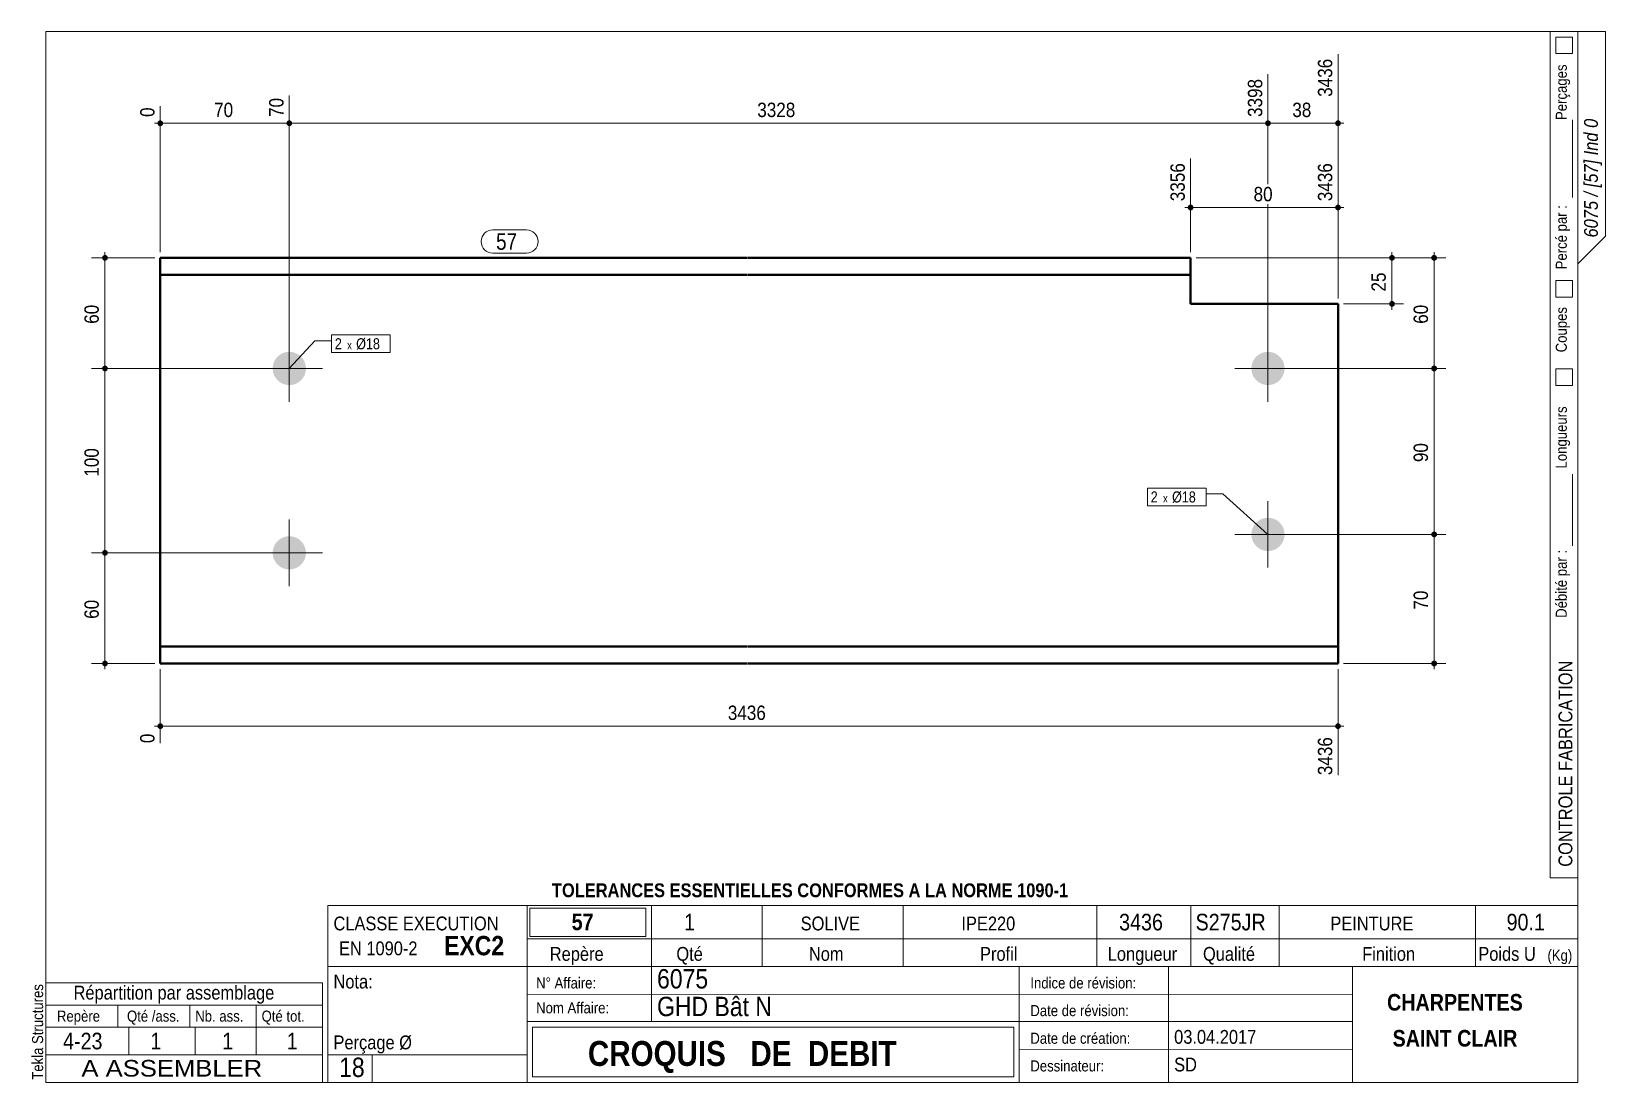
# Model space of a CAD drawing. Header units: millimetres. Extents: x 2 to 287, y 5 to 195.
import ezdxf

# ---------------------------------------------------------------- set-up
doc = ezdxf.new("R2010")
doc.units = ezdxf.units.MM
for name, color, linetype, lineweight in [('Autre type objet', 1, 'Continuous', 0), ('Boulon', 7, 'Continuous', 0), ('Cotation', 7, 'Continuous', 0), ('Désignation boulon', 3, 'Continuous', 0), ('Feuille dessin', 5, 'Continuous', 0), ('Piece', 2, 'Continuous', 0), ('Repère pièce', 3, 'Continuous', 0)]:
    doc.layers.add(name, color=color, linetype=linetype, lineweight=lineweight)
doc.styles.add('ARIAL', font='ARIAL.TTF')
doc.styles.add('ARIAL_BOLD', font='ARIALBD.TTF')
doc.styles.add('ARIAL_ITALIC', font='ARIALI.TTF')
doc.styles.add('ARIAL_NARROW', font='ARIAL.TTF')
doc.styles.add('COMIC_SANS_MS', font='COMIC.TTF')

# ---------------------------------------------------------------- blocks, each defined once
blk = doc.blocks.new('*A1')
at = {"layer": 'Boulon'}
for points in [[(222.97, 134.16), (222.97, 134.23), (222.97, 134.3), (222.98, 134.38), (222.99, 134.45), (223, 134.52), (223.01, 134.6), (223.02, 134.67), (223.04, 134.74), (223.06, 134.81), (223.07, 134.88), (223.09, 134.95), (223.12, 135.02), (223.14, 135.09), (223.17, 135.16), (223.19, 135.23), (223.22, 135.3), (223.25, 135.37), (223.29, 135.43), (223.32, 135.5), (223.36, 135.56), (223.39, 135.63), (223.43, 135.69), (223.47, 135.75), (223.51, 135.81), (223.56, 135.87), (223.6, 135.93), (223.65, 135.99), (223.69, 136.04), (223.74, 136.1), (223.79, 136.15), (223.84, 136.21), (223.9, 136.26), (223.95, 136.31), (224.01, 136.36), (224.06, 136.4), (224.12, 136.45), (224.18, 136.49), (224.24, 136.54), (224.3, 136.58), (224.36, 136.62), (224.42, 136.66), (224.49, 136.69), (224.55, 136.73), (224.62, 136.76), (224.68, 136.8), (224.75, 136.83), (224.82, 136.86), (224.89, 136.88), (224.95, 136.91), (225.02, 136.93), (225.09, 136.95), (225.17, 136.98), (225.24, 136.99), (225.31, 137.01), (225.38, 137.03), (225.45, 137.04), (225.53, 137.05), (225.6, 137.06), (225.67, 137.07), (225.74, 137.08), (225.82, 137.08), (225.89, 137.08), (225.97, 137.08), (226.04, 137.08), (226.11, 137.08), (226.19, 137.08), (226.26, 137.07), (226.33, 137.06), (226.41, 137.05), (226.48, 137.04), (226.55, 137.03), (226.62, 137.01), (226.69, 136.99), (226.77, 136.98), (226.84, 136.95), (226.91, 136.93), (226.98, 136.91), (227.04, 136.88), (227.11, 136.86), (227.18, 136.83), (227.25, 136.8), (227.31, 136.76), (227.38, 136.73), (227.44, 136.69), (227.51, 136.66), (227.57, 136.62), (227.63, 136.58), (227.69, 136.54), (227.75, 136.49), (227.81, 136.45), (227.87, 136.4), (227.92, 136.36), (227.98, 136.31), (228.03, 136.26), (228.09, 136.21), (228.14, 136.15), (228.19, 136.1), (228.24, 136.04), (228.28, 135.99), (228.33, 135.93), (228.37, 135.87), (228.42, 135.81), (228.46, 135.75), (228.5, 135.69), (228.54, 135.63), (228.58, 135.56), (228.61, 135.5), (228.64, 135.43), (228.68, 135.37), (228.71, 135.3), (228.74, 135.23), (228.76, 135.16), (228.79, 135.09), (228.81, 135.02), (228.84, 134.95), (228.86, 134.88), (228.88, 134.81), (228.89, 134.74), (228.91, 134.67), (228.92, 134.6), (228.93, 134.52), (228.94, 134.45), (228.95, 134.38), (228.96, 134.3), (228.96, 134.23), (228.96, 134.16), (228.97, 134.08), (228.96, 134.01), (228.96, 133.94), (228.96, 133.86), (228.95, 133.79), (228.94, 133.72), (228.93, 133.64), (228.92, 133.57), (228.91, 133.5), (228.89, 133.43), (228.88, 133.35), (228.86, 133.28), (228.84, 133.21), (228.81, 133.14), (228.79, 133.07), (228.76, 133), (228.74, 132.94), (228.71, 132.87), (228.68, 132.8), (228.64, 132.73), (228.61, 132.67), (228.58, 132.61), (228.54, 132.54), (228.5, 132.48), (228.46, 132.42), (228.42, 132.36), (228.37, 132.3), (228.33, 132.24), (228.28, 132.18), (228.24, 132.12), (228.19, 132.07), (228.14, 132.02), (228.09, 131.96), (228.03, 131.91), (227.98, 131.86), (227.92, 131.81), (227.87, 131.76), (227.81, 131.72), (227.75, 131.67), (227.69, 131.63), (227.63, 131.59), (227.57, 131.55), (227.51, 131.51), (227.44, 131.47), (227.38, 131.44), (227.31, 131.4), (227.25, 131.37), (227.18, 131.34), (227.11, 131.31), (227.04, 131.28), (226.98, 131.26), (226.91, 131.24), (226.84, 131.21), (226.77, 131.19), (226.69, 131.17), (226.62, 131.16), (226.55, 131.14), (226.48, 131.13), (226.41, 131.12), (226.33, 131.11), (226.26, 131.1), (226.19, 131.09), (226.11, 131.09), (226.04, 131.08), (225.97, 131.08), (225.89, 131.08), (225.82, 131.09), (225.74, 131.09), (225.67, 131.1), (225.6, 131.11), (225.53, 131.12), (225.45, 131.13), (225.38, 131.14), (225.31, 131.16), (225.24, 131.17), (225.17, 131.19), (225.09, 131.21), (225.02, 131.24), (224.95, 131.26), (224.89, 131.28), (224.82, 131.31), (224.75, 131.34), (224.68, 131.37), (224.62, 131.4), (224.55, 131.44), (224.49, 131.47), (224.42, 131.51), (224.36, 131.55), (224.3, 131.59), (224.24, 131.63), (224.18, 131.67), (224.12, 131.72), (224.06, 131.76), (224.01, 131.81), (223.95, 131.86), (223.9, 131.91), (223.84, 131.96), (223.79, 132.02), (223.74, 132.07), (223.69, 132.12), (223.65, 132.18), (223.6, 132.24), (223.56, 132.3), (223.51, 132.36), (223.47, 132.42), (223.43, 132.48), (223.39, 132.54), (223.36, 132.61), (223.32, 132.67), (223.29, 132.73), (223.25, 132.8), (223.22, 132.87), (223.19, 132.94), (223.17, 133), (223.14, 133.07), (223.12, 133.14), (223.09, 133.21), (223.07, 133.28), (223.06, 133.35), (223.04, 133.43), (223.02, 133.5), (223.01, 133.57), (223, 133.64), (222.99, 133.72), (222.98, 133.79), (222.97, 133.86), (222.97, 133.94), (222.97, 134.01), (222.97, 134.08)], [(222.97, 104.16), (222.97, 104.23), (222.97, 104.3), (222.98, 104.38), (222.99, 104.45), (223, 104.52), (223.01, 104.6), (223.02, 104.67), (223.04, 104.74), (223.06, 104.81), (223.07, 104.88), (223.09, 104.95), (223.12, 105.02), (223.14, 105.09), (223.17, 105.16), (223.19, 105.23), (223.22, 105.3), (223.25, 105.37), (223.29, 105.43), (223.32, 105.5), (223.36, 105.56), (223.39, 105.63), (223.43, 105.69), (223.47, 105.75), (223.51, 105.81), (223.56, 105.87), (223.6, 105.93), (223.65, 105.99), (223.69, 106.04), (223.74, 106.1), (223.79, 106.15), (223.84, 106.21), (223.9, 106.26), (223.95, 106.31), (224.01, 106.36), (224.06, 106.4), (224.12, 106.45), (224.18, 106.49), (224.24, 106.54), (224.3, 106.58), (224.36, 106.62), (224.42, 106.66), (224.49, 106.69), (224.55, 106.73), (224.62, 106.76), (224.68, 106.8), (224.75, 106.83), (224.82, 106.86), (224.89, 106.88), (224.95, 106.91), (225.02, 106.93), (225.09, 106.95), (225.17, 106.98), (225.24, 106.99), (225.31, 107.01), (225.38, 107.03), (225.45, 107.04), (225.53, 107.05), (225.6, 107.06), (225.67, 107.07), (225.74, 107.08), (225.82, 107.08), (225.89, 107.08), (225.97, 107.08), (226.04, 107.08), (226.11, 107.08), (226.19, 107.08), (226.26, 107.07), (226.33, 107.06), (226.41, 107.05), (226.48, 107.04), (226.55, 107.03), (226.62, 107.01), (226.69, 106.99), (226.77, 106.98), (226.84, 106.95), (226.91, 106.93), (226.98, 106.91), (227.04, 106.88), (227.11, 106.86), (227.18, 106.83), (227.25, 106.8), (227.31, 106.76), (227.38, 106.73), (227.44, 106.69), (227.51, 106.66), (227.57, 106.62), (227.63, 106.58), (227.69, 106.54), (227.75, 106.49), (227.81, 106.45), (227.87, 106.4), (227.92, 106.36), (227.98, 106.31), (228.03, 106.26), (228.09, 106.21), (228.14, 106.15), (228.19, 106.1), (228.24, 106.04), (228.28, 105.99), (228.33, 105.93), (228.37, 105.87), (228.42, 105.81), (228.46, 105.75), (228.5, 105.69), (228.54, 105.63), (228.58, 105.56), (228.61, 105.5), (228.64, 105.43), (228.68, 105.37), (228.71, 105.3), (228.74, 105.23), (228.76, 105.16), (228.79, 105.09), (228.81, 105.02), (228.84, 104.95), (228.86, 104.88), (228.88, 104.81), (228.89, 104.74), (228.91, 104.67), (228.92, 104.6), (228.93, 104.52), (228.94, 104.45), (228.95, 104.38), (228.96, 104.3), (228.96, 104.23), (228.96, 104.16), (228.97, 104.08), (228.96, 104.01), (228.96, 103.94), (228.96, 103.86), (228.95, 103.79), (228.94, 103.72), (228.93, 103.64), (228.92, 103.57), (228.91, 103.5), (228.89, 103.43), (228.88, 103.35), (228.86, 103.28), (228.84, 103.21), (228.81, 103.14), (228.79, 103.07), (228.76, 103), (228.74, 102.94), (228.71, 102.87), (228.68, 102.8), (228.64, 102.73), (228.61, 102.67), (228.58, 102.61), (228.54, 102.54), (228.5, 102.48), (228.46, 102.42), (228.42, 102.36), (228.37, 102.3), (228.33, 102.24), (228.28, 102.18), (228.24, 102.12), (228.19, 102.07), (228.14, 102.02), (228.09, 101.96), (228.03, 101.91), (227.98, 101.86), (227.92, 101.81), (227.87, 101.76), (227.81, 101.72), (227.75, 101.67), (227.69, 101.63), (227.63, 101.59), (227.57, 101.55), (227.51, 101.51), (227.44, 101.47), (227.38, 101.44), (227.31, 101.4), (227.25, 101.37), (227.18, 101.34), (227.11, 101.31), (227.04, 101.28), (226.98, 101.26), (226.91, 101.24), (226.84, 101.21), (226.77, 101.19), (226.69, 101.17), (226.62, 101.16), (226.55, 101.14), (226.48, 101.13), (226.41, 101.12), (226.33, 101.11), (226.26, 101.1), (226.19, 101.09), (226.11, 101.09), (226.04, 101.08), (225.97, 101.08), (225.89, 101.08), (225.82, 101.09), (225.74, 101.09), (225.67, 101.1), (225.6, 101.11), (225.53, 101.12), (225.45, 101.13), (225.38, 101.14), (225.31, 101.16), (225.24, 101.17), (225.17, 101.19), (225.09, 101.21), (225.02, 101.24), (224.95, 101.26), (224.89, 101.28), (224.82, 101.31), (224.75, 101.34), (224.68, 101.37), (224.62, 101.4), (224.55, 101.44), (224.49, 101.47), (224.42, 101.51), (224.36, 101.55), (224.3, 101.59), (224.24, 101.63), (224.18, 101.67), (224.12, 101.72), (224.06, 101.76), (224.01, 101.81), (223.95, 101.86), (223.9, 101.91), (223.84, 101.96), (223.79, 102.02), (223.74, 102.07), (223.69, 102.12), (223.65, 102.18), (223.6, 102.24), (223.56, 102.3), (223.51, 102.36), (223.47, 102.42), (223.43, 102.48), (223.39, 102.54), (223.36, 102.61), (223.32, 102.67), (223.29, 102.73), (223.25, 102.8), (223.22, 102.87), (223.19, 102.94), (223.17, 103), (223.14, 103.07), (223.12, 103.14), (223.09, 103.21), (223.07, 103.28), (223.06, 103.35), (223.04, 103.43), (223.02, 103.5), (223.01, 103.57), (223, 103.64), (222.99, 103.72), (222.98, 103.79), (222.97, 103.86), (222.97, 103.94), (222.97, 104.01), (222.97, 104.08)]]:
    blk.add_hatch(color=256, dxfattribs=at).paths.add_polyline_path(points, flags=17)
at = {"layer": 'Boulon', "linetype": 'Continuous', "lineweight": 0}
for p, q in [((225.97, 140.08), (225.97, 128.08)), ((219.97, 134.08), (231.97, 134.08)), ((225.97, 110.08), (225.97, 98.08)), ((219.97, 104.08), (231.97, 104.08))]:
    blk.add_line(p, q, dxfattribs=at)
blk = doc.blocks.new('*A2')
at = {"layer": 'Boulon'}
for points in [[(46.01, 134.16), (46.02, 134.23), (46.02, 134.3), (46.03, 134.38), (46.04, 134.45), (46.05, 134.52), (46.06, 134.6), (46.07, 134.67), (46.09, 134.74), (46.1, 134.81), (46.12, 134.88), (46.14, 134.95), (46.17, 135.02), (46.19, 135.09), (46.21, 135.16), (46.24, 135.23), (46.27, 135.3), (46.3, 135.37), (46.33, 135.43), (46.37, 135.5), (46.4, 135.56), (46.44, 135.63), (46.48, 135.69), (46.52, 135.75), (46.56, 135.81), (46.6, 135.87), (46.65, 135.93), (46.69, 135.99), (46.74, 136.04), (46.79, 136.1), (46.84, 136.15), (46.89, 136.21), (46.95, 136.26), (47, 136.31), (47.05, 136.36), (47.11, 136.4), (47.17, 136.45), (47.23, 136.49), (47.29, 136.54), (47.35, 136.58), (47.41, 136.62), (47.47, 136.66), (47.54, 136.69), (47.6, 136.73), (47.67, 136.76), (47.73, 136.8), (47.8, 136.83), (47.87, 136.86), (47.93, 136.88), (48, 136.91), (48.07, 136.93), (48.14, 136.95), (48.21, 136.98), (48.28, 136.99), (48.36, 137.01), (48.43, 137.03), (48.5, 137.04), (48.57, 137.05), (48.65, 137.06), (48.72, 137.07), (48.79, 137.08), (48.87, 137.08), (48.94, 137.08), (49.01, 137.08), (49.09, 137.08), (49.16, 137.08), (49.23, 137.08), (49.31, 137.07), (49.38, 137.06), (49.45, 137.05), (49.53, 137.04), (49.6, 137.03), (49.67, 137.01), (49.74, 136.99), (49.81, 136.98), (49.88, 136.95), (49.95, 136.93), (50.02, 136.91), (50.09, 136.88), (50.16, 136.86), (50.23, 136.83), (50.3, 136.8), (50.36, 136.76), (50.43, 136.73), (50.49, 136.69), (50.56, 136.66), (50.62, 136.62), (50.68, 136.58), (50.74, 136.54), (50.8, 136.49), (50.86, 136.45), (50.92, 136.4), (50.97, 136.36), (51.03, 136.31), (51.08, 136.26), (51.14, 136.21), (51.19, 136.15), (51.24, 136.1), (51.29, 136.04), (51.33, 135.99), (51.38, 135.93), (51.42, 135.87), (51.47, 135.81), (51.51, 135.75), (51.55, 135.69), (51.59, 135.63), (51.62, 135.56), (51.66, 135.5), (51.69, 135.43), (51.73, 135.37), (51.76, 135.3), (51.79, 135.23), (51.81, 135.16), (51.84, 135.09), (51.86, 135.02), (51.88, 134.95), (51.91, 134.88), (51.92, 134.81), (51.94, 134.74), (51.96, 134.67), (51.97, 134.6), (51.98, 134.52), (51.99, 134.45), (52, 134.38), (52.01, 134.3), (52.01, 134.23), (52.01, 134.16), (52.01, 134.08), (52.01, 134.01), (52.01, 133.94), (52.01, 133.86), (52, 133.79), (51.99, 133.72), (51.98, 133.64), (51.97, 133.57), (51.96, 133.5), (51.94, 133.43), (51.92, 133.35), (51.91, 133.28), (51.88, 133.21), (51.86, 133.14), (51.84, 133.07), (51.81, 133), (51.79, 132.94), (51.76, 132.87), (51.73, 132.8), (51.69, 132.73), (51.66, 132.67), (51.62, 132.61), (51.59, 132.54), (51.55, 132.48), (51.51, 132.42), (51.47, 132.36), (51.42, 132.3), (51.38, 132.24), (51.33, 132.18), (51.29, 132.12), (51.24, 132.07), (51.19, 132.02), (51.14, 131.96), (51.08, 131.91), (51.03, 131.86), (50.97, 131.81), (50.92, 131.76), (50.86, 131.72), (50.8, 131.67), (50.74, 131.63), (50.68, 131.59), (50.62, 131.55), (50.56, 131.51), (50.49, 131.47), (50.43, 131.44), (50.36, 131.4), (50.3, 131.37), (50.23, 131.34), (50.16, 131.31), (50.09, 131.28), (50.02, 131.26), (49.95, 131.24), (49.88, 131.21), (49.81, 131.19), (49.74, 131.17), (49.67, 131.16), (49.6, 131.14), (49.53, 131.13), (49.45, 131.12), (49.38, 131.11), (49.31, 131.1), (49.23, 131.09), (49.16, 131.09), (49.09, 131.08), (49.01, 131.08), (48.94, 131.08), (48.87, 131.09), (48.79, 131.09), (48.72, 131.1), (48.65, 131.11), (48.57, 131.12), (48.5, 131.13), (48.43, 131.14), (48.36, 131.16), (48.28, 131.17), (48.21, 131.19), (48.14, 131.21), (48.07, 131.24), (48, 131.26), (47.93, 131.28), (47.87, 131.31), (47.8, 131.34), (47.73, 131.37), (47.67, 131.4), (47.6, 131.44), (47.54, 131.47), (47.47, 131.51), (47.41, 131.55), (47.35, 131.59), (47.29, 131.63), (47.23, 131.67), (47.17, 131.72), (47.11, 131.76), (47.05, 131.81), (47, 131.86), (46.95, 131.91), (46.89, 131.96), (46.84, 132.02), (46.79, 132.07), (46.74, 132.12), (46.69, 132.18), (46.65, 132.24), (46.6, 132.3), (46.56, 132.36), (46.52, 132.42), (46.48, 132.48), (46.44, 132.54), (46.4, 132.61), (46.37, 132.67), (46.33, 132.73), (46.3, 132.8), (46.27, 132.87), (46.24, 132.94), (46.21, 133), (46.19, 133.07), (46.17, 133.14), (46.14, 133.21), (46.12, 133.28), (46.1, 133.35), (46.09, 133.43), (46.07, 133.5), (46.06, 133.57), (46.05, 133.64), (46.04, 133.72), (46.03, 133.79), (46.02, 133.86), (46.02, 133.94), (46.01, 134.01), (46.01, 134.08)], [(46.01, 100.82), (46.02, 100.9), (46.02, 100.97), (46.03, 101.04), (46.04, 101.12), (46.05, 101.19), (46.06, 101.26), (46.07, 101.34), (46.09, 101.41), (46.1, 101.48), (46.12, 101.55), (46.14, 101.62), (46.17, 101.69), (46.19, 101.76), (46.21, 101.83), (46.24, 101.9), (46.27, 101.97), (46.3, 102.03), (46.33, 102.1), (46.37, 102.16), (46.4, 102.23), (46.44, 102.29), (46.48, 102.36), (46.52, 102.42), (46.56, 102.48), (46.6, 102.54), (46.65, 102.6), (46.69, 102.65), (46.74, 102.71), (46.79, 102.77), (46.84, 102.82), (46.89, 102.87), (46.95, 102.92), (47, 102.97), (47.05, 103.02), (47.11, 103.07), (47.17, 103.12), (47.23, 103.16), (47.29, 103.2), (47.35, 103.24), (47.41, 103.29), (47.47, 103.32), (47.54, 103.36), (47.6, 103.4), (47.67, 103.43), (47.73, 103.46), (47.8, 103.49), (47.87, 103.52), (47.93, 103.55), (48, 103.58), (48.07, 103.6), (48.14, 103.62), (48.21, 103.64), (48.28, 103.66), (48.36, 103.68), (48.43, 103.69), (48.5, 103.71), (48.57, 103.72), (48.65, 103.73), (48.72, 103.74), (48.79, 103.74), (48.87, 103.75), (48.94, 103.75), (49.01, 103.75), (49.09, 103.75), (49.16, 103.75), (49.23, 103.74), (49.31, 103.74), (49.38, 103.73), (49.45, 103.72), (49.53, 103.71), (49.6, 103.69), (49.67, 103.68), (49.74, 103.66), (49.81, 103.64), (49.88, 103.62), (49.95, 103.6), (50.02, 103.58), (50.09, 103.55), (50.16, 103.52), (50.23, 103.49), (50.3, 103.46), (50.36, 103.43), (50.43, 103.4), (50.49, 103.36), (50.56, 103.32), (50.62, 103.29), (50.68, 103.24), (50.74, 103.2), (50.8, 103.16), (50.86, 103.12), (50.92, 103.07), (50.97, 103.02), (51.03, 102.97), (51.08, 102.92), (51.14, 102.87), (51.19, 102.82), (51.24, 102.77), (51.29, 102.71), (51.33, 102.65), (51.38, 102.6), (51.42, 102.54), (51.47, 102.48), (51.51, 102.42), (51.55, 102.36), (51.59, 102.29), (51.62, 102.23), (51.66, 102.16), (51.69, 102.1), (51.73, 102.03), (51.76, 101.97), (51.79, 101.9), (51.81, 101.83), (51.84, 101.76), (51.86, 101.69), (51.88, 101.62), (51.91, 101.55), (51.92, 101.48), (51.94, 101.41), (51.96, 101.34), (51.97, 101.26), (51.98, 101.19), (51.99, 101.12), (52, 101.04), (52.01, 100.97), (52.01, 100.9), (52.01, 100.82), (52.01, 100.75), (52.01, 100.68), (52.01, 100.6), (52.01, 100.53), (52, 100.46), (51.99, 100.38), (51.98, 100.31), (51.97, 100.24), (51.96, 100.17), (51.94, 100.09), (51.92, 100.02), (51.91, 99.95), (51.88, 99.88), (51.86, 99.81), (51.84, 99.74), (51.81, 99.67), (51.79, 99.6), (51.76, 99.53), (51.73, 99.47), (51.69, 99.4), (51.66, 99.34), (51.62, 99.27), (51.59, 99.21), (51.55, 99.15), (51.51, 99.08), (51.47, 99.02), (51.42, 98.96), (51.38, 98.9), (51.33, 98.85), (51.29, 98.79), (51.24, 98.74), (51.19, 98.68), (51.14, 98.63), (51.08, 98.58), (51.03, 98.53), (50.97, 98.48), (50.92, 98.43), (50.86, 98.39), (50.8, 98.34), (50.74, 98.3), (50.68, 98.26), (50.62, 98.22), (50.56, 98.18), (50.49, 98.14), (50.43, 98.1), (50.36, 98.07), (50.3, 98.04), (50.23, 98.01), (50.16, 97.98), (50.09, 97.95), (50.02, 97.93), (49.95, 97.9), (49.88, 97.88), (49.81, 97.86), (49.74, 97.84), (49.67, 97.82), (49.6, 97.81), (49.53, 97.79), (49.45, 97.78), (49.38, 97.77), (49.31, 97.76), (49.23, 97.76), (49.16, 97.75), (49.09, 97.75), (49.01, 97.75), (48.94, 97.75), (48.87, 97.75), (48.79, 97.76), (48.72, 97.76), (48.65, 97.77), (48.57, 97.78), (48.5, 97.79), (48.43, 97.81), (48.36, 97.82), (48.28, 97.84), (48.21, 97.86), (48.14, 97.88), (48.07, 97.9), (48, 97.93), (47.93, 97.95), (47.87, 97.98), (47.8, 98.01), (47.73, 98.04), (47.67, 98.07), (47.6, 98.1), (47.54, 98.14), (47.47, 98.18), (47.41, 98.22), (47.35, 98.26), (47.29, 98.3), (47.23, 98.34), (47.17, 98.39), (47.11, 98.43), (47.05, 98.48), (47, 98.53), (46.95, 98.58), (46.89, 98.63), (46.84, 98.68), (46.79, 98.74), (46.74, 98.79), (46.69, 98.85), (46.65, 98.9), (46.6, 98.96), (46.56, 99.02), (46.52, 99.08), (46.48, 99.15), (46.44, 99.21), (46.4, 99.27), (46.37, 99.34), (46.33, 99.4), (46.3, 99.47), (46.27, 99.53), (46.24, 99.6), (46.21, 99.67), (46.19, 99.74), (46.17, 99.81), (46.14, 99.88), (46.12, 99.95), (46.1, 100.02), (46.09, 100.09), (46.07, 100.17), (46.06, 100.24), (46.05, 100.31), (46.04, 100.38), (46.03, 100.46), (46.02, 100.53), (46.02, 100.6), (46.01, 100.68), (46.01, 100.75)]]:
    blk.add_hatch(color=256, dxfattribs=at).paths.add_polyline_path(points, flags=17)
at = {"layer": 'Boulon', "linetype": 'Continuous', "lineweight": 0}
for p, q in [((49.01, 140.08), (49.01, 128.08)), ((43.01, 134.08), (55.01, 134.08)), ((49.01, 106.75), (49.01, 94.75)), ((43.01, 100.75), (55.01, 100.75))]:
    blk.add_line(p, q, dxfattribs=at)
blk = doc.blocks.new('*A3')
at = {"layer": 'Piece', "color": 2, "linetype": 'Continuous', "lineweight": 40}
for p, q in [((131.867083, 154.083776), (25.68, 154.083776)), ((25.68, 154.083776), (25.68, 80.750443)), ((211.967083, 154.083776), (131.967083, 154.083776)), ((211.967083, 145.750443), (211.967083, 154.083776)), ((131.867083, 151.017109), (25.68, 151.017109)), ((211.967083, 151.017109), (131.967083, 151.017109)), ((238.633749, 145.750443), (211.967083, 145.750443)), ((238.633749, 80.750443), (238.633749, 145.750443)), ((131.867083, 83.817109), (25.68, 83.817109)), ((238.633749, 83.817109), (131.967083, 83.817109)), ((25.68, 80.750443), (131.867083, 80.750443)), ((131.967083, 80.750443), (238.633749, 80.750443))]:
    blk.add_line(p, q, dxfattribs=at)
blk = doc.blocks.new('*A4')
at = {"layer": 'Feuille dessin', "linetype": 'Continuous', "lineweight": 0}
for p, q in [((282, 195), (5, 195)), ((5, 195), (5, 5)), ((282, 5), (282, 195)), ((5, 5), (282, 5))]:
    blk.add_line(p, q, dxfattribs=at)
at = {"layer": 'Feuille dessin', "style": 'ARIAL', "width": 0.85}
blk.add_text('Tekla Structures', height=2, rotation=90, dxfattribs=at).set_placement((4.5, 5.5))
blk = doc.blocks.new('*A5')
at = {"layer": 'Autre type objet', "linetype": 'Continuous', "lineweight": 0}
for p, q in [((5, 23), (55, 23)), ((5, 23), (5, 15)), ((55, 23), (55, 15)), ((5, 19), (55, 19)), ((18, 19), (18, 15)), ((31, 19), (31, 15)), ((43, 19), (43, 15)), ((5, 15), (55, 15)), ((5, 15), (5, 10)), ((20, 15), (20, 10)), ((32, 15), (32, 10)), ((43, 15), (43, 10)), ((55, 15), (55, 10)), ((5, 10), (55, 10))]:
    blk.add_line(p, q, dxfattribs=at)
at = {"layer": 'Autre type objet', "style": 'ARIAL', "width": 0.85}
for s, height, p in [('Répartition par assemblage', 2.5, (10, 20)), ('Repère', 2, (7, 16)), ('Qté /ass.', 2, (19.663086, 16)), ('Nb. ass.', 2, (32, 16)), ('Qté tot.', 2, (44, 16)), ('4-23', 3, (8.103027, 11)), ('1', 3, (23.885986, 11)), ('1', 3, (36.889404, 11)), ('1', 3, (48.551514, 11))]:
    blk.add_text(s, height=height, dxfattribs=at).set_placement(p)
blk = doc.blocks.new('*A6')
at = {"layer": 'Autre type objet', "linetype": 'Continuous', "lineweight": 0}
for p, q in [((277, 42), (277, 195)), ((277, 195), (287, 195)), ((278, 194), (278, 191)), ((281, 194), (278, 194)), ((281, 191), (281, 194)), ((282, 42), (282, 195)), ((287, 195), (287, 158)), ((278, 191), (281, 191)), ((281, 165), (281, 179)), ((287, 158), (282, 153)), ((278, 150), (278, 147)), ((281, 150), (278, 150)), ((281, 147), (281, 150)), ((278, 147), (281, 147)), ((278, 134), (278, 131)), ((281, 134), (278, 134)), ((281, 131), (281, 134)), ((278, 131), (281, 131)), ((281, 102), (281, 115)), ((277, 42), (282, 42))]:
    blk.add_line(p, q, dxfattribs=at)
at = {"layer": 'Autre type objet', "width": 0.85}
for s, height, style, p in [('Perçages', 2, 'ARIAL', (280, 179)), ('6075 / [57] Ind 0', 2.5, 'ARIAL_ITALIC', (285.619109, 157.760245)), ('Percé par :', 2, 'ARIAL', (280, 152)), ('Coupes', 2, 'ARIAL', (280, 137)), ('Longueurs', 2, 'ARIAL', (280, 116)), ('Débité par :', 2, 'ARIAL', (280, 89)), ('CONTROLE FABRICATION', 2.5, 'ARIAL', (281, 44))]:
    blk.add_text(s, height=height, rotation=90, dxfattribs=dict(at, style=style)).set_placement(p)
blk = doc.blocks.new('*A7')
at = {"layer": 'Autre type objet', "linetype": 'Continuous', "lineweight": 0}
for p, q in [((56, 37), (92, 37)), ((56, 37), (56, 10)), ((92, 37), (92, 10)), ((56, 26), (92, 26)), ((56, 10), (92, 10)), ((56, 5), (56, 10)), ((64, 5), (64, 10)), ((56, 5), (64, 5))]:
    blk.add_line(p, q, dxfattribs=at)
at = {"layer": 'Autre type objet', "width": 0.85}
for s, height, style, p in [('CLASSE EXECUTION', 2.5, 'ARIAL', (57, 32.5)), ('EXC2', 3.5, 'ARIAL_BOLD', (77, 28)), ('EN 1090-2', 2.5, 'ARIAL', (58, 28)), ('Nota:', 2.5, 'ARIAL', (57, 22)), ('Perçage Ø', 2.5, 'ARIAL', (57, 11)), ('18', 3.5, 'ARIAL_NARROW', (58.014234, 6))]:
    blk.add_text(s, height=height, dxfattribs=dict(at, style=style)).set_placement(p)
blk = doc.blocks.new('*A8')
at = {"layer": 'Autre type objet', "linetype": 'Continuous', "lineweight": 0}
for p, q in [((92, 37), (282, 37)), ((92, 37), (92, 31)), ((114.5, 31), (114.5, 37)), ((134.5, 31), (134.5, 37)), ((160, 31), (160, 37)), ((195, 31), (195, 37)), ((212, 31), (212, 37)), ((228, 31), (228, 37)), ((263.5, 31), (263.5, 37)), ((282, 31), (282, 37)), ((92.51953, 36.5), (113.5, 36.5)), ((92.51953, 31.394341), (92.51953, 36.5)), ((113.5, 36.5), (113.5, 31.394341)), ((113.5, 31.394341), (92.51953, 31.394341)), ((92, 31), (282, 31)), ((92, 31), (92, 5)), ((114.5, 16), (114.5, 31)), ((134.5, 26), (134.5, 31)), ((160, 26), (160, 31)), ((195, 26), (195, 31)), ((212, 26), (212, 31)), ((228, 26), (228, 31)), ((263.5, 26), (263.5, 31)), ((282, 5), (282, 31)), ((92, 26), (282, 26)), ((181, 26), (181, 5)), ((208, 26), (208, 5)), ((241.262466, 5), (241.262466, 26)), ((92, 21), (241.327069, 20.935451)), ((92, 16), (181, 16)), ((93, 15), (180, 15)), ((93, 6), (93, 15)), ((180, 15), (180, 6)), ((181, 16), (241.297815, 16.021151)), ((181, 11), (241.217807, 10.969512)), ((180, 6), (93, 6)), ((92, 5), (282, 5))]:
    blk.add_line(p, q, dxfattribs=at)
at = {"layer": 'Autre type objet', "width": 0.85}
for s, height, style, p in [('TOLERANCES ESSENTIELLES CONFORMES A LA NORME 1090-1', 2.5, 'ARIAL_BOLD', (96.5, 38.5)), ('57', 3, 'ARIAL_BOLD', (100.064045, 32.540141)), ('1', 3, 'ARIAL', (120.389893, 32.5)), ('SOLIVE', 2.5, 'ARIAL', (141.474609, 32.5)), ('IPE220', 2.5, 'ARIAL', (170.538574, 32.5)), ('3436', 3, 'ARIAL', (199.053223, 32.5)), ('S275JR', 3, 'ARIAL', (212.880127, 32.5)), ('PEINTURE', 2.5, 'ARIAL', (237.24646, 32.5)), ('90.1', 3, 'ARIAL', (269.109863, 32.5)), ('Repère', 2.5, 'ARIAL', (96.112978, 27)), ('Qté', 2.5, 'ARIAL', (119, 27)), ('Nom', 2.5, 'ARIAL', (142.961426, 27)), ('Profil', 2.5, 'ARIAL', (173.903564, 27)), ('Longueur', 2.5, 'ARIAL', (197, 27)), ('Qualité', 2.5, 'ARIAL', (214.218018, 27)), ('Finition', 2.5, 'ARIAL', (243, 27)), ('Poids U', 2.5, 'ARIAL', (264, 27)), ('(Kg)', 2, 'ARIAL', (276.5, 27)), ('N° Affaire:', 2, 'ARIAL', (93.640566, 22)), ('6075', 3.5, 'ARIAL', (115.5, 22)), ('Indice de révision:', 2, 'ARIAL', (183, 22)), ('GHD Bât N', 3.5, 'ARIAL', (115.5, 17)), ('CHARPENTES', 3, 'ARIAL_BOLD', (247.5, 18)), ('Nom Affaire:', 2, 'ARIAL', (93.640566, 17.5)), ('Date de révision:', 2, 'ARIAL', (183, 17)), ('03.04.2017', 2.5, 'ARIAL', (209, 12)), ('SAINT CLAIR', 3, 'ARIAL_BOLD', (248.5, 11.5)), ('CROQUIS   DE  DEBIT', 4.5, 'ARIAL_BOLD', (103, 8)), ('Date de création:', 2, 'ARIAL', (183, 12)), ('Dessinateur:', 2, 'ARIAL', (183, 7)), ('SD', 2.5, 'ARIAL', (209, 7))]:
    blk.add_text(s, height=height, dxfattribs=dict(at, style=style)).set_placement(p)
blk = doc.blocks.new('*A9')
at = {"layer": 'Autre type objet', "linetype": 'Continuous', "lineweight": 0}
for p, q in [((5, 10), (55, 10)), ((5, 10), (5, 5)), ((55, 10), (55, 5)), ((5, 5), (55, 5))]:
    blk.add_line(p, q, dxfattribs=at)
at = {"layer": 'Autre type objet', "style": 'ARIAL', "width": 1.105}
blk.add_text('A ASSEMBLER', height=3, dxfattribs=at).set_placement((11.423651, 6.073465))
blk = doc.blocks.new('*A10')
at = {"layer": 'Cotation'}
for points in [[(248.37, 153.56), (248.34, 153.57), (248.32, 153.57), (248.29, 153.57), (248.27, 153.58), (248.24, 153.59), (248.22, 153.59), (248.2, 153.6), (248.17, 153.61), (248.15, 153.63), (248.13, 153.64), (248.11, 153.65), (248.09, 153.67), (248.06, 153.68), (248.05, 153.7), (248.03, 153.72), (248.01, 153.73), (247.99, 153.75), (247.98, 153.77), (247.96, 153.79), (247.95, 153.82), (247.94, 153.84), (247.92, 153.86), (247.91, 153.88), (247.91, 153.91), (247.9, 153.93), (247.89, 153.96), (247.88, 153.98), (247.88, 154.01), (247.88, 154.03), (247.88, 154.06), (247.87, 154.08), (247.88, 154.11), (247.88, 154.13), (247.88, 154.16), (247.88, 154.19), (247.89, 154.21), (247.9, 154.23), (247.91, 154.26), (247.91, 154.28), (247.92, 154.31), (247.94, 154.33), (247.95, 154.35), (247.96, 154.37), (247.98, 154.39), (247.99, 154.41), (248.01, 154.43), (248.03, 154.45), (248.05, 154.47), (248.06, 154.49), (248.09, 154.5), (248.11, 154.52), (248.13, 154.53), (248.15, 154.54), (248.17, 154.55), (248.2, 154.56), (248.22, 154.57), (248.24, 154.58), (248.27, 154.59), (248.29, 154.59), (248.32, 154.6), (248.34, 154.6), (248.37, 154.6), (248.39, 154.6), (248.42, 154.6), (248.45, 154.6), (248.47, 154.6), (248.5, 154.59), (248.52, 154.59), (248.55, 154.58), (248.57, 154.57), (248.59, 154.56), (248.62, 154.55), (248.64, 154.54), (248.66, 154.53), (248.68, 154.52), (248.7, 154.5), (248.72, 154.49), (248.74, 154.47), (248.76, 154.45), (248.78, 154.43), (248.8, 154.41), (248.81, 154.39), (248.83, 154.37), (248.84, 154.35), (248.85, 154.33), (248.86, 154.31), (248.88, 154.28), (248.88, 154.26), (248.89, 154.23), (248.9, 154.21), (248.9, 154.19), (248.91, 154.16), (248.91, 154.13), (248.91, 154.11), (248.91, 154.08), (248.91, 154.06), (248.91, 154.03), (248.91, 154.01), (248.9, 153.98), (248.9, 153.96), (248.89, 153.93), (248.88, 153.91), (248.88, 153.88), (248.86, 153.86), (248.85, 153.84), (248.84, 153.82), (248.83, 153.79), (248.81, 153.77), (248.8, 153.75), (248.78, 153.73), (248.76, 153.72), (248.74, 153.7), (248.72, 153.68), (248.7, 153.67), (248.68, 153.65), (248.66, 153.64), (248.64, 153.63), (248.62, 153.61), (248.59, 153.6), (248.57, 153.59), (248.55, 153.59), (248.52, 153.58), (248.5, 153.57), (248.47, 153.57), (248.45, 153.57), (248.42, 153.56), (248.39, 153.56)], [(248.37, 145.23), (248.34, 145.23), (248.32, 145.24), (248.29, 145.24), (248.27, 145.25), (248.24, 145.25), (248.22, 145.26), (248.2, 145.27), (248.17, 145.28), (248.15, 145.29), (248.13, 145.3), (248.11, 145.32), (248.09, 145.33), (248.06, 145.35), (248.05, 145.37), (248.03, 145.38), (248.01, 145.4), (247.99, 145.42), (247.98, 145.44), (247.96, 145.46), (247.95, 145.48), (247.94, 145.51), (247.92, 145.53), (247.91, 145.55), (247.91, 145.58), (247.9, 145.6), (247.89, 145.62), (247.88, 145.65), (247.88, 145.67), (247.88, 145.7), (247.88, 145.72), (247.87, 145.75), (247.88, 145.78), (247.88, 145.8), (247.88, 145.83), (247.88, 145.85), (247.89, 145.88), (247.9, 145.9), (247.91, 145.93), (247.91, 145.95), (247.92, 145.97), (247.94, 146), (247.95, 146.02), (247.96, 146.04), (247.98, 146.06), (247.99, 146.08), (248.01, 146.1), (248.03, 146.12), (248.05, 146.14), (248.06, 146.15), (248.09, 146.17), (248.11, 146.18), (248.13, 146.2), (248.15, 146.21), (248.17, 146.22), (248.2, 146.23), (248.22, 146.24), (248.24, 146.25), (248.27, 146.25), (248.29, 146.26), (248.32, 146.26), (248.34, 146.27), (248.37, 146.27), (248.39, 146.27), (248.42, 146.27), (248.45, 146.27), (248.47, 146.26), (248.5, 146.26), (248.52, 146.25), (248.55, 146.25), (248.57, 146.24), (248.59, 146.23), (248.62, 146.22), (248.64, 146.21), (248.66, 146.2), (248.68, 146.18), (248.7, 146.17), (248.72, 146.15), (248.74, 146.14), (248.76, 146.12), (248.78, 146.1), (248.8, 146.08), (248.81, 146.06), (248.83, 146.04), (248.84, 146.02), (248.85, 146), (248.86, 145.97), (248.88, 145.95), (248.88, 145.93), (248.89, 145.9), (248.9, 145.88), (248.9, 145.85), (248.91, 145.83), (248.91, 145.8), (248.91, 145.78), (248.91, 145.75), (248.91, 145.72), (248.91, 145.7), (248.91, 145.67), (248.9, 145.65), (248.9, 145.62), (248.89, 145.6), (248.88, 145.58), (248.88, 145.55), (248.86, 145.53), (248.85, 145.51), (248.84, 145.48), (248.83, 145.46), (248.81, 145.44), (248.8, 145.42), (248.78, 145.4), (248.76, 145.38), (248.74, 145.37), (248.72, 145.35), (248.7, 145.33), (248.68, 145.32), (248.66, 145.3), (248.64, 145.29), (248.62, 145.28), (248.59, 145.27), (248.57, 145.26), (248.55, 145.25), (248.52, 145.25), (248.5, 145.24), (248.47, 145.24), (248.45, 145.23), (248.42, 145.23), (248.39, 145.23)]]:
    blk.add_hatch(color=256, dxfattribs=at).paths.add_polyline_path(points, flags=17)
at = {"layer": 'Cotation', "linetype": 'Continuous', "lineweight": 0}
for p, q in [((212.97, 154.08), (250.47, 154.08)), ((247.35, 154.08), (249.43, 154.08)), ((248.39, 155.12), (248.39, 153.04)), ((248.39, 154.08), (248.39, 155.12)), ((248.39, 145.75), (248.39, 154.08)), ((239.63, 145.75), (250.47, 145.75)), ((247.35, 145.75), (249.43, 145.75)), ((248.39, 146.79), (248.39, 144.71)), ((248.39, 145.75), (248.39, 144.71))]:
    blk.add_line(p, q, dxfattribs=at)
at = {"layer": 'Cotation'}
for p in [(248.39, 154.08), (248.39, 145.75)]:
    blk.add_point(p, dxfattribs=at)
at = {"layer": 'Cotation', "style": 'ARIAL', "width": 0.85}
blk.add_text('25', height=2.6, rotation=90.0002, dxfattribs=at).set_placement((247.27, 147.99))
blk = doc.blocks.new('*A11')
at = {"layer": 'Cotation'}
for points in [[(15.65, 100.23), (15.63, 100.23), (15.6, 100.24), (15.58, 100.24), (15.55, 100.25), (15.53, 100.25), (15.5, 100.26), (15.48, 100.27), (15.46, 100.28), (15.43, 100.29), (15.41, 100.3), (15.39, 100.32), (15.37, 100.33), (15.35, 100.35), (15.33, 100.37), (15.31, 100.38), (15.29, 100.4), (15.28, 100.42), (15.26, 100.44), (15.25, 100.46), (15.23, 100.48), (15.22, 100.51), (15.21, 100.53), (15.2, 100.55), (15.19, 100.58), (15.18, 100.6), (15.18, 100.62), (15.17, 100.65), (15.17, 100.67), (15.16, 100.7), (15.16, 100.72), (15.16, 100.75), (15.16, 100.78), (15.16, 100.8), (15.17, 100.83), (15.17, 100.85), (15.18, 100.88), (15.18, 100.9), (15.19, 100.93), (15.2, 100.95), (15.21, 100.97), (15.22, 101), (15.23, 101.02), (15.25, 101.04), (15.26, 101.06), (15.28, 101.08), (15.29, 101.1), (15.31, 101.12), (15.33, 101.14), (15.35, 101.15), (15.37, 101.17), (15.39, 101.18), (15.41, 101.2), (15.43, 101.21), (15.46, 101.22), (15.48, 101.23), (15.5, 101.24), (15.53, 101.25), (15.55, 101.25), (15.58, 101.26), (15.6, 101.26), (15.63, 101.27), (15.65, 101.27), (15.68, 101.27), (15.71, 101.27), (15.73, 101.27), (15.76, 101.26), (15.78, 101.26), (15.81, 101.25), (15.83, 101.25), (15.86, 101.24), (15.88, 101.23), (15.9, 101.22), (15.93, 101.21), (15.95, 101.2), (15.97, 101.18), (15.99, 101.17), (16.01, 101.15), (16.03, 101.14), (16.05, 101.12), (16.07, 101.1), (16.08, 101.08), (16.1, 101.06), (16.11, 101.04), (16.13, 101.02), (16.14, 101), (16.15, 100.97), (16.16, 100.95), (16.17, 100.93), (16.18, 100.9), (16.18, 100.88), (16.19, 100.85), (16.19, 100.83), (16.2, 100.8), (16.2, 100.78), (16.2, 100.75), (16.2, 100.72), (16.2, 100.7), (16.19, 100.67), (16.19, 100.65), (16.18, 100.62), (16.18, 100.6), (16.17, 100.58), (16.16, 100.55), (16.15, 100.53), (16.14, 100.51), (16.13, 100.48), (16.11, 100.46), (16.1, 100.44), (16.08, 100.42), (16.07, 100.4), (16.05, 100.38), (16.03, 100.37), (16.01, 100.35), (15.99, 100.33), (15.97, 100.32), (15.95, 100.3), (15.93, 100.29), (15.9, 100.28), (15.88, 100.27), (15.86, 100.26), (15.83, 100.25), (15.81, 100.25), (15.78, 100.24), (15.76, 100.24), (15.73, 100.23), (15.71, 100.23), (15.68, 100.23)], [(15.65, 80.23), (15.63, 80.23), (15.6, 80.24), (15.58, 80.24), (15.55, 80.25), (15.53, 80.25), (15.5, 80.26), (15.48, 80.27), (15.46, 80.28), (15.43, 80.29), (15.41, 80.3), (15.39, 80.32), (15.37, 80.33), (15.35, 80.35), (15.33, 80.37), (15.31, 80.38), (15.29, 80.4), (15.28, 80.42), (15.26, 80.44), (15.25, 80.46), (15.23, 80.48), (15.22, 80.51), (15.21, 80.53), (15.2, 80.55), (15.19, 80.58), (15.18, 80.6), (15.18, 80.62), (15.17, 80.65), (15.17, 80.67), (15.16, 80.7), (15.16, 80.72), (15.16, 80.75), (15.16, 80.78), (15.16, 80.8), (15.17, 80.83), (15.17, 80.85), (15.18, 80.88), (15.18, 80.9), (15.19, 80.93), (15.2, 80.95), (15.21, 80.97), (15.22, 81), (15.23, 81.02), (15.25, 81.04), (15.26, 81.06), (15.28, 81.08), (15.29, 81.1), (15.31, 81.12), (15.33, 81.14), (15.35, 81.15), (15.37, 81.17), (15.39, 81.18), (15.41, 81.2), (15.43, 81.21), (15.46, 81.22), (15.48, 81.23), (15.5, 81.24), (15.53, 81.25), (15.55, 81.25), (15.58, 81.26), (15.6, 81.26), (15.63, 81.27), (15.65, 81.27), (15.68, 81.27), (15.71, 81.27), (15.73, 81.27), (15.76, 81.26), (15.78, 81.26), (15.81, 81.25), (15.83, 81.25), (15.86, 81.24), (15.88, 81.23), (15.9, 81.22), (15.93, 81.21), (15.95, 81.2), (15.97, 81.18), (15.99, 81.17), (16.01, 81.15), (16.03, 81.14), (16.05, 81.12), (16.07, 81.1), (16.08, 81.08), (16.1, 81.06), (16.11, 81.04), (16.13, 81.02), (16.14, 81), (16.15, 80.97), (16.16, 80.95), (16.17, 80.93), (16.18, 80.9), (16.18, 80.88), (16.19, 80.85), (16.19, 80.83), (16.2, 80.8), (16.2, 80.78), (16.2, 80.75), (16.2, 80.72), (16.2, 80.7), (16.19, 80.67), (16.19, 80.65), (16.18, 80.62), (16.18, 80.6), (16.17, 80.58), (16.16, 80.55), (16.15, 80.53), (16.14, 80.51), (16.13, 80.48), (16.11, 80.46), (16.1, 80.44), (16.08, 80.42), (16.07, 80.4), (16.05, 80.38), (16.03, 80.37), (16.01, 80.35), (15.99, 80.33), (15.97, 80.32), (15.95, 80.3), (15.93, 80.29), (15.9, 80.28), (15.88, 80.27), (15.86, 80.26), (15.83, 80.25), (15.81, 80.25), (15.78, 80.24), (15.76, 80.24), (15.73, 80.23), (15.71, 80.23), (15.68, 80.23)]]:
    blk.add_hatch(color=256, dxfattribs=at).paths.add_polyline_path(points, flags=17)
at = {"layer": 'Cotation', "linetype": 'Continuous', "lineweight": 0}
for p, q in [((48.01, 100.75), (13.26, 100.75)), ((14.64, 100.75), (16.72, 100.75)), ((15.68, 101.79), (15.68, 99.71)), ((15.68, 100.75), (15.68, 101.79)), ((15.68, 80.75), (15.68, 100.75)), ((24.68, 80.75), (13.26, 80.75)), ((14.64, 80.75), (16.72, 80.75)), ((15.68, 81.79), (15.68, 79.71)), ((15.68, 80.75), (15.68, 79.71))]:
    blk.add_line(p, q, dxfattribs=at)
at = {"layer": 'Cotation'}
for p in [(15.68, 100.75), (15.68, 80.75)]:
    blk.add_point(p, dxfattribs=at)
at = {"layer": 'Cotation', "style": 'ARIAL', "width": 0.85}
blk.add_text('60', height=2.6, rotation=90.0002, dxfattribs=at).set_placement((14.56, 88.82))
blk = doc.blocks.new('*A12')
at = {"layer": 'Cotation'}
for points in [[(15.65, 133.56), (15.63, 133.57), (15.6, 133.57), (15.58, 133.57), (15.55, 133.58), (15.53, 133.59), (15.5, 133.59), (15.48, 133.6), (15.46, 133.61), (15.43, 133.63), (15.41, 133.64), (15.39, 133.65), (15.37, 133.67), (15.35, 133.68), (15.33, 133.7), (15.31, 133.72), (15.29, 133.73), (15.28, 133.75), (15.26, 133.77), (15.25, 133.79), (15.23, 133.82), (15.22, 133.84), (15.21, 133.86), (15.2, 133.88), (15.19, 133.91), (15.18, 133.93), (15.18, 133.96), (15.17, 133.98), (15.17, 134.01), (15.16, 134.03), (15.16, 134.06), (15.16, 134.08), (15.16, 134.11), (15.16, 134.13), (15.17, 134.16), (15.17, 134.19), (15.18, 134.21), (15.18, 134.23), (15.19, 134.26), (15.2, 134.28), (15.21, 134.31), (15.22, 134.33), (15.23, 134.35), (15.25, 134.37), (15.26, 134.39), (15.28, 134.41), (15.29, 134.43), (15.31, 134.45), (15.33, 134.47), (15.35, 134.49), (15.37, 134.5), (15.39, 134.52), (15.41, 134.53), (15.43, 134.54), (15.46, 134.55), (15.48, 134.56), (15.5, 134.57), (15.53, 134.58), (15.55, 134.59), (15.58, 134.59), (15.6, 134.6), (15.63, 134.6), (15.65, 134.6), (15.68, 134.6), (15.71, 134.6), (15.73, 134.6), (15.76, 134.6), (15.78, 134.59), (15.81, 134.59), (15.83, 134.58), (15.86, 134.57), (15.88, 134.56), (15.9, 134.55), (15.93, 134.54), (15.95, 134.53), (15.97, 134.52), (15.99, 134.5), (16.01, 134.49), (16.03, 134.47), (16.05, 134.45), (16.07, 134.43), (16.08, 134.41), (16.1, 134.39), (16.11, 134.37), (16.13, 134.35), (16.14, 134.33), (16.15, 134.31), (16.16, 134.28), (16.17, 134.26), (16.18, 134.23), (16.18, 134.21), (16.19, 134.19), (16.19, 134.16), (16.2, 134.13), (16.2, 134.11), (16.2, 134.08), (16.2, 134.06), (16.2, 134.03), (16.19, 134.01), (16.19, 133.98), (16.18, 133.96), (16.18, 133.93), (16.17, 133.91), (16.16, 133.88), (16.15, 133.86), (16.14, 133.84), (16.13, 133.82), (16.11, 133.79), (16.1, 133.77), (16.08, 133.75), (16.07, 133.73), (16.05, 133.72), (16.03, 133.7), (16.01, 133.68), (15.99, 133.67), (15.97, 133.65), (15.95, 133.64), (15.93, 133.63), (15.9, 133.61), (15.88, 133.6), (15.86, 133.59), (15.83, 133.59), (15.81, 133.58), (15.78, 133.57), (15.76, 133.57), (15.73, 133.57), (15.71, 133.56), (15.68, 133.56)], [(15.65, 100.23), (15.63, 100.23), (15.6, 100.24), (15.58, 100.24), (15.55, 100.25), (15.53, 100.25), (15.5, 100.26), (15.48, 100.27), (15.46, 100.28), (15.43, 100.29), (15.41, 100.3), (15.39, 100.32), (15.37, 100.33), (15.35, 100.35), (15.33, 100.37), (15.31, 100.38), (15.29, 100.4), (15.28, 100.42), (15.26, 100.44), (15.25, 100.46), (15.23, 100.48), (15.22, 100.51), (15.21, 100.53), (15.2, 100.55), (15.19, 100.58), (15.18, 100.6), (15.18, 100.62), (15.17, 100.65), (15.17, 100.67), (15.16, 100.7), (15.16, 100.72), (15.16, 100.75), (15.16, 100.78), (15.16, 100.8), (15.17, 100.83), (15.17, 100.85), (15.18, 100.88), (15.18, 100.9), (15.19, 100.93), (15.2, 100.95), (15.21, 100.97), (15.22, 101), (15.23, 101.02), (15.25, 101.04), (15.26, 101.06), (15.28, 101.08), (15.29, 101.1), (15.31, 101.12), (15.33, 101.14), (15.35, 101.15), (15.37, 101.17), (15.39, 101.18), (15.41, 101.2), (15.43, 101.21), (15.46, 101.22), (15.48, 101.23), (15.5, 101.24), (15.53, 101.25), (15.55, 101.25), (15.58, 101.26), (15.6, 101.26), (15.63, 101.27), (15.65, 101.27), (15.68, 101.27), (15.71, 101.27), (15.73, 101.27), (15.76, 101.26), (15.78, 101.26), (15.81, 101.25), (15.83, 101.25), (15.86, 101.24), (15.88, 101.23), (15.9, 101.22), (15.93, 101.21), (15.95, 101.2), (15.97, 101.18), (15.99, 101.17), (16.01, 101.15), (16.03, 101.14), (16.05, 101.12), (16.07, 101.1), (16.08, 101.08), (16.1, 101.06), (16.11, 101.04), (16.13, 101.02), (16.14, 101), (16.15, 100.97), (16.16, 100.95), (16.17, 100.93), (16.18, 100.9), (16.18, 100.88), (16.19, 100.85), (16.19, 100.83), (16.2, 100.8), (16.2, 100.78), (16.2, 100.75), (16.2, 100.72), (16.2, 100.7), (16.19, 100.67), (16.19, 100.65), (16.18, 100.62), (16.18, 100.6), (16.17, 100.58), (16.16, 100.55), (16.15, 100.53), (16.14, 100.51), (16.13, 100.48), (16.11, 100.46), (16.1, 100.44), (16.08, 100.42), (16.07, 100.4), (16.05, 100.38), (16.03, 100.37), (16.01, 100.35), (15.99, 100.33), (15.97, 100.32), (15.95, 100.3), (15.93, 100.29), (15.9, 100.28), (15.88, 100.27), (15.86, 100.26), (15.83, 100.25), (15.81, 100.25), (15.78, 100.24), (15.76, 100.24), (15.73, 100.23), (15.71, 100.23), (15.68, 100.23)]]:
    blk.add_hatch(color=256, dxfattribs=at).paths.add_polyline_path(points, flags=17)
at = {"layer": 'Cotation', "linetype": 'Continuous', "lineweight": 0}
for p, q in [((48.01, 134.08), (13.26, 134.08)), ((14.64, 134.08), (16.72, 134.08)), ((15.68, 135.12), (15.68, 133.04)), ((15.68, 134.08), (15.68, 135.12)), ((15.68, 100.75), (15.68, 134.08)), ((48.01, 100.75), (13.26, 100.75)), ((14.64, 100.75), (16.72, 100.75)), ((15.68, 101.79), (15.68, 99.71)), ((15.68, 100.75), (15.68, 99.71))]:
    blk.add_line(p, q, dxfattribs=at)
at = {"layer": 'Cotation'}
for p in [(15.68, 134.08), (15.68, 100.75)]:
    blk.add_point(p, dxfattribs=at)
at = {"layer": 'Cotation', "style": 'ARIAL', "width": 0.85}
blk.add_text('100', height=2.6, rotation=90.0002, dxfattribs=at).set_placement((14.56, 114.52))
blk = doc.blocks.new('*A13')
at = {"layer": 'Cotation'}
for points in [[(15.65, 153.56), (15.63, 153.57), (15.6, 153.57), (15.58, 153.57), (15.55, 153.58), (15.53, 153.59), (15.5, 153.59), (15.48, 153.6), (15.46, 153.61), (15.43, 153.63), (15.41, 153.64), (15.39, 153.65), (15.37, 153.67), (15.35, 153.68), (15.33, 153.7), (15.31, 153.72), (15.29, 153.73), (15.28, 153.75), (15.26, 153.77), (15.25, 153.79), (15.23, 153.82), (15.22, 153.84), (15.21, 153.86), (15.2, 153.88), (15.19, 153.91), (15.18, 153.93), (15.18, 153.96), (15.17, 153.98), (15.17, 154.01), (15.16, 154.03), (15.16, 154.06), (15.16, 154.08), (15.16, 154.11), (15.16, 154.13), (15.17, 154.16), (15.17, 154.19), (15.18, 154.21), (15.18, 154.23), (15.19, 154.26), (15.2, 154.28), (15.21, 154.31), (15.22, 154.33), (15.23, 154.35), (15.25, 154.37), (15.26, 154.39), (15.28, 154.41), (15.29, 154.43), (15.31, 154.45), (15.33, 154.47), (15.35, 154.49), (15.37, 154.5), (15.39, 154.52), (15.41, 154.53), (15.43, 154.54), (15.46, 154.55), (15.48, 154.56), (15.5, 154.57), (15.53, 154.58), (15.55, 154.59), (15.58, 154.59), (15.6, 154.6), (15.63, 154.6), (15.65, 154.6), (15.68, 154.6), (15.71, 154.6), (15.73, 154.6), (15.76, 154.6), (15.78, 154.59), (15.81, 154.59), (15.83, 154.58), (15.86, 154.57), (15.88, 154.56), (15.9, 154.55), (15.93, 154.54), (15.95, 154.53), (15.97, 154.52), (15.99, 154.5), (16.01, 154.49), (16.03, 154.47), (16.05, 154.45), (16.07, 154.43), (16.08, 154.41), (16.1, 154.39), (16.11, 154.37), (16.13, 154.35), (16.14, 154.33), (16.15, 154.31), (16.16, 154.28), (16.17, 154.26), (16.18, 154.23), (16.18, 154.21), (16.19, 154.19), (16.19, 154.16), (16.2, 154.13), (16.2, 154.11), (16.2, 154.08), (16.2, 154.06), (16.2, 154.03), (16.19, 154.01), (16.19, 153.98), (16.18, 153.96), (16.18, 153.93), (16.17, 153.91), (16.16, 153.88), (16.15, 153.86), (16.14, 153.84), (16.13, 153.82), (16.11, 153.79), (16.1, 153.77), (16.08, 153.75), (16.07, 153.73), (16.05, 153.72), (16.03, 153.7), (16.01, 153.68), (15.99, 153.67), (15.97, 153.65), (15.95, 153.64), (15.93, 153.63), (15.9, 153.61), (15.88, 153.6), (15.86, 153.59), (15.83, 153.59), (15.81, 153.58), (15.78, 153.57), (15.76, 153.57), (15.73, 153.57), (15.71, 153.56), (15.68, 153.56)], [(15.65, 133.56), (15.63, 133.57), (15.6, 133.57), (15.58, 133.57), (15.55, 133.58), (15.53, 133.59), (15.5, 133.59), (15.48, 133.6), (15.46, 133.61), (15.43, 133.63), (15.41, 133.64), (15.39, 133.65), (15.37, 133.67), (15.35, 133.68), (15.33, 133.7), (15.31, 133.72), (15.29, 133.73), (15.28, 133.75), (15.26, 133.77), (15.25, 133.79), (15.23, 133.82), (15.22, 133.84), (15.21, 133.86), (15.2, 133.88), (15.19, 133.91), (15.18, 133.93), (15.18, 133.96), (15.17, 133.98), (15.17, 134.01), (15.16, 134.03), (15.16, 134.06), (15.16, 134.08), (15.16, 134.11), (15.16, 134.13), (15.17, 134.16), (15.17, 134.19), (15.18, 134.21), (15.18, 134.23), (15.19, 134.26), (15.2, 134.28), (15.21, 134.31), (15.22, 134.33), (15.23, 134.35), (15.25, 134.37), (15.26, 134.39), (15.28, 134.41), (15.29, 134.43), (15.31, 134.45), (15.33, 134.47), (15.35, 134.49), (15.37, 134.5), (15.39, 134.52), (15.41, 134.53), (15.43, 134.54), (15.46, 134.55), (15.48, 134.56), (15.5, 134.57), (15.53, 134.58), (15.55, 134.59), (15.58, 134.59), (15.6, 134.6), (15.63, 134.6), (15.65, 134.6), (15.68, 134.6), (15.71, 134.6), (15.73, 134.6), (15.76, 134.6), (15.78, 134.59), (15.81, 134.59), (15.83, 134.58), (15.86, 134.57), (15.88, 134.56), (15.9, 134.55), (15.93, 134.54), (15.95, 134.53), (15.97, 134.52), (15.99, 134.5), (16.01, 134.49), (16.03, 134.47), (16.05, 134.45), (16.07, 134.43), (16.08, 134.41), (16.1, 134.39), (16.11, 134.37), (16.13, 134.35), (16.14, 134.33), (16.15, 134.31), (16.16, 134.28), (16.17, 134.26), (16.18, 134.23), (16.18, 134.21), (16.19, 134.19), (16.19, 134.16), (16.2, 134.13), (16.2, 134.11), (16.2, 134.08), (16.2, 134.06), (16.2, 134.03), (16.19, 134.01), (16.19, 133.98), (16.18, 133.96), (16.18, 133.93), (16.17, 133.91), (16.16, 133.88), (16.15, 133.86), (16.14, 133.84), (16.13, 133.82), (16.11, 133.79), (16.1, 133.77), (16.08, 133.75), (16.07, 133.73), (16.05, 133.72), (16.03, 133.7), (16.01, 133.68), (15.99, 133.67), (15.97, 133.65), (15.95, 133.64), (15.93, 133.63), (15.9, 133.61), (15.88, 133.6), (15.86, 133.59), (15.83, 133.59), (15.81, 133.58), (15.78, 133.57), (15.76, 133.57), (15.73, 133.57), (15.71, 133.56), (15.68, 133.56)]]:
    blk.add_hatch(color=256, dxfattribs=at).paths.add_polyline_path(points, flags=17)
at = {"layer": 'Cotation', "linetype": 'Continuous', "lineweight": 0}
for p, q in [((24.68, 154.08), (13.26, 154.08)), ((14.64, 154.08), (16.72, 154.08)), ((15.68, 155.12), (15.68, 153.04)), ((15.68, 154.08), (15.68, 155.12)), ((15.68, 134.08), (15.68, 154.08)), ((48.01, 134.08), (13.26, 134.08)), ((14.64, 134.08), (16.72, 134.08)), ((15.68, 135.12), (15.68, 133.04)), ((15.68, 134.08), (15.68, 133.04))]:
    blk.add_line(p, q, dxfattribs=at)
at = {"layer": 'Cotation'}
for p in [(15.68, 154.08), (15.68, 134.08)]:
    blk.add_point(p, dxfattribs=at)
at = {"layer": 'Cotation', "style": 'ARIAL', "width": 0.85}
blk.add_text('60', height=2.6, rotation=90.0002, dxfattribs=at).set_placement((14.56, 142.16))
blk = doc.blocks.new('*A14')
at = {"layer": 'Cotation'}
for points in [[(255.99, 103.56), (255.96, 103.57), (255.94, 103.57), (255.91, 103.57), (255.89, 103.58), (255.86, 103.59), (255.84, 103.59), (255.82, 103.6), (255.79, 103.61), (255.77, 103.63), (255.75, 103.64), (255.73, 103.65), (255.71, 103.67), (255.69, 103.68), (255.67, 103.7), (255.65, 103.72), (255.63, 103.73), (255.61, 103.75), (255.6, 103.77), (255.58, 103.79), (255.57, 103.82), (255.56, 103.84), (255.54, 103.86), (255.53, 103.88), (255.53, 103.91), (255.52, 103.93), (255.51, 103.96), (255.51, 103.98), (255.5, 104.01), (255.5, 104.03), (255.5, 104.06), (255.5, 104.08), (255.5, 104.11), (255.5, 104.13), (255.5, 104.16), (255.51, 104.19), (255.51, 104.21), (255.52, 104.23), (255.53, 104.26), (255.53, 104.28), (255.54, 104.31), (255.56, 104.33), (255.57, 104.35), (255.58, 104.37), (255.6, 104.39), (255.61, 104.41), (255.63, 104.43), (255.65, 104.45), (255.67, 104.47), (255.69, 104.49), (255.71, 104.5), (255.73, 104.52), (255.75, 104.53), (255.77, 104.54), (255.79, 104.55), (255.82, 104.56), (255.84, 104.57), (255.86, 104.58), (255.89, 104.59), (255.91, 104.59), (255.94, 104.6), (255.96, 104.6), (255.99, 104.6), (256.02, 104.6), (256.04, 104.6), (256.07, 104.6), (256.09, 104.6), (256.12, 104.59), (256.14, 104.59), (256.17, 104.58), (256.19, 104.57), (256.21, 104.56), (256.24, 104.55), (256.26, 104.54), (256.28, 104.53), (256.3, 104.52), (256.32, 104.5), (256.34, 104.49), (256.36, 104.47), (256.38, 104.45), (256.4, 104.43), (256.42, 104.41), (256.43, 104.39), (256.45, 104.37), (256.46, 104.35), (256.47, 104.33), (256.49, 104.31), (256.5, 104.28), (256.5, 104.26), (256.51, 104.23), (256.52, 104.21), (256.53, 104.19), (256.53, 104.16), (256.53, 104.13), (256.53, 104.11), (256.54, 104.08), (256.53, 104.06), (256.53, 104.03), (256.53, 104.01), (256.53, 103.98), (256.52, 103.96), (256.51, 103.93), (256.5, 103.91), (256.5, 103.88), (256.49, 103.86), (256.47, 103.84), (256.46, 103.82), (256.45, 103.79), (256.43, 103.77), (256.42, 103.75), (256.4, 103.73), (256.38, 103.72), (256.36, 103.7), (256.34, 103.68), (256.32, 103.67), (256.3, 103.65), (256.28, 103.64), (256.26, 103.63), (256.24, 103.61), (256.21, 103.6), (256.19, 103.59), (256.17, 103.59), (256.14, 103.58), (256.12, 103.57), (256.09, 103.57), (256.07, 103.57), (256.04, 103.56), (256.02, 103.56)], [(255.99, 80.23), (255.96, 80.23), (255.94, 80.24), (255.91, 80.24), (255.89, 80.25), (255.86, 80.25), (255.84, 80.26), (255.82, 80.27), (255.79, 80.28), (255.77, 80.29), (255.75, 80.3), (255.73, 80.32), (255.71, 80.33), (255.69, 80.35), (255.67, 80.37), (255.65, 80.38), (255.63, 80.4), (255.61, 80.42), (255.6, 80.44), (255.58, 80.46), (255.57, 80.48), (255.56, 80.51), (255.54, 80.53), (255.53, 80.55), (255.53, 80.58), (255.52, 80.6), (255.51, 80.62), (255.51, 80.65), (255.5, 80.67), (255.5, 80.7), (255.5, 80.72), (255.5, 80.75), (255.5, 80.78), (255.5, 80.8), (255.5, 80.83), (255.51, 80.85), (255.51, 80.88), (255.52, 80.9), (255.53, 80.93), (255.53, 80.95), (255.54, 80.97), (255.56, 81), (255.57, 81.02), (255.58, 81.04), (255.6, 81.06), (255.61, 81.08), (255.63, 81.1), (255.65, 81.12), (255.67, 81.14), (255.69, 81.15), (255.71, 81.17), (255.73, 81.18), (255.75, 81.2), (255.77, 81.21), (255.79, 81.22), (255.82, 81.23), (255.84, 81.24), (255.86, 81.25), (255.89, 81.25), (255.91, 81.26), (255.94, 81.26), (255.96, 81.27), (255.99, 81.27), (256.02, 81.27), (256.04, 81.27), (256.07, 81.27), (256.09, 81.26), (256.12, 81.26), (256.14, 81.25), (256.17, 81.25), (256.19, 81.24), (256.21, 81.23), (256.24, 81.22), (256.26, 81.21), (256.28, 81.2), (256.3, 81.18), (256.32, 81.17), (256.34, 81.15), (256.36, 81.14), (256.38, 81.12), (256.4, 81.1), (256.42, 81.08), (256.43, 81.06), (256.45, 81.04), (256.46, 81.02), (256.47, 81), (256.49, 80.97), (256.5, 80.95), (256.5, 80.93), (256.51, 80.9), (256.52, 80.88), (256.53, 80.85), (256.53, 80.83), (256.53, 80.8), (256.53, 80.78), (256.54, 80.75), (256.53, 80.72), (256.53, 80.7), (256.53, 80.67), (256.53, 80.65), (256.52, 80.62), (256.51, 80.6), (256.5, 80.58), (256.5, 80.55), (256.49, 80.53), (256.47, 80.51), (256.46, 80.48), (256.45, 80.46), (256.43, 80.44), (256.42, 80.42), (256.4, 80.4), (256.38, 80.38), (256.36, 80.37), (256.34, 80.35), (256.32, 80.33), (256.3, 80.32), (256.28, 80.3), (256.26, 80.29), (256.24, 80.28), (256.21, 80.27), (256.19, 80.26), (256.17, 80.25), (256.14, 80.25), (256.12, 80.24), (256.09, 80.24), (256.07, 80.23), (256.04, 80.23), (256.02, 80.23)]]:
    blk.add_hatch(color=256, dxfattribs=at).paths.add_polyline_path(points, flags=17)
at = {"layer": 'Cotation', "linetype": 'Continuous', "lineweight": 0}
for p, q in [((226.97, 104.08), (258.1, 104.08)), ((254.98, 104.08), (257.06, 104.08)), ((256.02, 105.12), (256.02, 103.04)), ((256.02, 104.08), (256.02, 105.12)), ((256.02, 80.75), (256.02, 104.08)), ((239.63, 80.75), (258.1, 80.75)), ((254.98, 80.75), (257.06, 80.75)), ((256.02, 81.79), (256.02, 79.71)), ((256.02, 80.75), (256.02, 79.71))]:
    blk.add_line(p, q, dxfattribs=at)
at = {"layer": 'Cotation'}
for p in [(256.02, 104.08), (256.02, 80.75)]:
    blk.add_point(p, dxfattribs=at)
at = {"layer": 'Cotation', "style": 'ARIAL', "width": 0.85}
blk.add_text('70', height=2.6, rotation=90.0002, dxfattribs=at).set_placement((254.9, 90.49))
blk = doc.blocks.new('*A15')
at = {"layer": 'Cotation'}
for points in [[(255.99, 133.56), (255.96, 133.57), (255.94, 133.57), (255.91, 133.57), (255.89, 133.58), (255.86, 133.59), (255.84, 133.59), (255.82, 133.6), (255.79, 133.61), (255.77, 133.63), (255.75, 133.64), (255.73, 133.65), (255.71, 133.67), (255.69, 133.68), (255.67, 133.7), (255.65, 133.72), (255.63, 133.73), (255.61, 133.75), (255.6, 133.77), (255.58, 133.79), (255.57, 133.82), (255.56, 133.84), (255.54, 133.86), (255.53, 133.88), (255.53, 133.91), (255.52, 133.93), (255.51, 133.96), (255.51, 133.98), (255.5, 134.01), (255.5, 134.03), (255.5, 134.06), (255.5, 134.08), (255.5, 134.11), (255.5, 134.13), (255.5, 134.16), (255.51, 134.19), (255.51, 134.21), (255.52, 134.23), (255.53, 134.26), (255.53, 134.28), (255.54, 134.31), (255.56, 134.33), (255.57, 134.35), (255.58, 134.37), (255.6, 134.39), (255.61, 134.41), (255.63, 134.43), (255.65, 134.45), (255.67, 134.47), (255.69, 134.49), (255.71, 134.5), (255.73, 134.52), (255.75, 134.53), (255.77, 134.54), (255.79, 134.55), (255.82, 134.56), (255.84, 134.57), (255.86, 134.58), (255.89, 134.59), (255.91, 134.59), (255.94, 134.6), (255.96, 134.6), (255.99, 134.6), (256.02, 134.6), (256.04, 134.6), (256.07, 134.6), (256.09, 134.6), (256.12, 134.59), (256.14, 134.59), (256.17, 134.58), (256.19, 134.57), (256.21, 134.56), (256.24, 134.55), (256.26, 134.54), (256.28, 134.53), (256.3, 134.52), (256.32, 134.5), (256.34, 134.49), (256.36, 134.47), (256.38, 134.45), (256.4, 134.43), (256.42, 134.41), (256.43, 134.39), (256.45, 134.37), (256.46, 134.35), (256.47, 134.33), (256.49, 134.31), (256.5, 134.28), (256.5, 134.26), (256.51, 134.23), (256.52, 134.21), (256.53, 134.19), (256.53, 134.16), (256.53, 134.13), (256.53, 134.11), (256.54, 134.08), (256.53, 134.06), (256.53, 134.03), (256.53, 134.01), (256.53, 133.98), (256.52, 133.96), (256.51, 133.93), (256.5, 133.91), (256.5, 133.88), (256.49, 133.86), (256.47, 133.84), (256.46, 133.82), (256.45, 133.79), (256.43, 133.77), (256.42, 133.75), (256.4, 133.73), (256.38, 133.72), (256.36, 133.7), (256.34, 133.68), (256.32, 133.67), (256.3, 133.65), (256.28, 133.64), (256.26, 133.63), (256.24, 133.61), (256.21, 133.6), (256.19, 133.59), (256.17, 133.59), (256.14, 133.58), (256.12, 133.57), (256.09, 133.57), (256.07, 133.57), (256.04, 133.56), (256.02, 133.56)], [(255.99, 103.56), (255.96, 103.57), (255.94, 103.57), (255.91, 103.57), (255.89, 103.58), (255.86, 103.59), (255.84, 103.59), (255.82, 103.6), (255.79, 103.61), (255.77, 103.63), (255.75, 103.64), (255.73, 103.65), (255.71, 103.67), (255.69, 103.68), (255.67, 103.7), (255.65, 103.72), (255.63, 103.73), (255.61, 103.75), (255.6, 103.77), (255.58, 103.79), (255.57, 103.82), (255.56, 103.84), (255.54, 103.86), (255.53, 103.88), (255.53, 103.91), (255.52, 103.93), (255.51, 103.96), (255.51, 103.98), (255.5, 104.01), (255.5, 104.03), (255.5, 104.06), (255.5, 104.08), (255.5, 104.11), (255.5, 104.13), (255.5, 104.16), (255.51, 104.19), (255.51, 104.21), (255.52, 104.23), (255.53, 104.26), (255.53, 104.28), (255.54, 104.31), (255.56, 104.33), (255.57, 104.35), (255.58, 104.37), (255.6, 104.39), (255.61, 104.41), (255.63, 104.43), (255.65, 104.45), (255.67, 104.47), (255.69, 104.49), (255.71, 104.5), (255.73, 104.52), (255.75, 104.53), (255.77, 104.54), (255.79, 104.55), (255.82, 104.56), (255.84, 104.57), (255.86, 104.58), (255.89, 104.59), (255.91, 104.59), (255.94, 104.6), (255.96, 104.6), (255.99, 104.6), (256.02, 104.6), (256.04, 104.6), (256.07, 104.6), (256.09, 104.6), (256.12, 104.59), (256.14, 104.59), (256.17, 104.58), (256.19, 104.57), (256.21, 104.56), (256.24, 104.55), (256.26, 104.54), (256.28, 104.53), (256.3, 104.52), (256.32, 104.5), (256.34, 104.49), (256.36, 104.47), (256.38, 104.45), (256.4, 104.43), (256.42, 104.41), (256.43, 104.39), (256.45, 104.37), (256.46, 104.35), (256.47, 104.33), (256.49, 104.31), (256.5, 104.28), (256.5, 104.26), (256.51, 104.23), (256.52, 104.21), (256.53, 104.19), (256.53, 104.16), (256.53, 104.13), (256.53, 104.11), (256.54, 104.08), (256.53, 104.06), (256.53, 104.03), (256.53, 104.01), (256.53, 103.98), (256.52, 103.96), (256.51, 103.93), (256.5, 103.91), (256.5, 103.88), (256.49, 103.86), (256.47, 103.84), (256.46, 103.82), (256.45, 103.79), (256.43, 103.77), (256.42, 103.75), (256.4, 103.73), (256.38, 103.72), (256.36, 103.7), (256.34, 103.68), (256.32, 103.67), (256.3, 103.65), (256.28, 103.64), (256.26, 103.63), (256.24, 103.61), (256.21, 103.6), (256.19, 103.59), (256.17, 103.59), (256.14, 103.58), (256.12, 103.57), (256.09, 103.57), (256.07, 103.57), (256.04, 103.56), (256.02, 103.56)]]:
    blk.add_hatch(color=256, dxfattribs=at).paths.add_polyline_path(points, flags=17)
at = {"layer": 'Cotation', "linetype": 'Continuous', "lineweight": 0}
for p, q in [((226.97, 134.08), (258.1, 134.08)), ((254.98, 134.08), (257.06, 134.08)), ((256.02, 135.12), (256.02, 133.04)), ((256.02, 134.08), (256.02, 135.12)), ((256.02, 104.08), (256.02, 134.08)), ((226.97, 104.08), (258.1, 104.08)), ((254.98, 104.08), (257.06, 104.08)), ((256.02, 105.12), (256.02, 103.04)), ((256.02, 104.08), (256.02, 103.04))]:
    blk.add_line(p, q, dxfattribs=at)
at = {"layer": 'Cotation'}
for p in [(256.02, 134.08), (256.02, 104.08)]:
    blk.add_point(p, dxfattribs=at)
at = {"layer": 'Cotation', "style": 'ARIAL', "width": 0.85}
blk.add_text('90', height=2.6, rotation=90.0002, dxfattribs=at).set_placement((254.9, 117.16))
blk = doc.blocks.new('*A16')
at = {"layer": 'Cotation'}
for points in [[(255.99, 153.56), (255.96, 153.57), (255.94, 153.57), (255.91, 153.57), (255.89, 153.58), (255.86, 153.59), (255.84, 153.59), (255.82, 153.6), (255.79, 153.61), (255.77, 153.63), (255.75, 153.64), (255.73, 153.65), (255.71, 153.67), (255.69, 153.68), (255.67, 153.7), (255.65, 153.72), (255.63, 153.73), (255.61, 153.75), (255.6, 153.77), (255.58, 153.79), (255.57, 153.82), (255.56, 153.84), (255.54, 153.86), (255.53, 153.88), (255.53, 153.91), (255.52, 153.93), (255.51, 153.96), (255.51, 153.98), (255.5, 154.01), (255.5, 154.03), (255.5, 154.06), (255.5, 154.08), (255.5, 154.11), (255.5, 154.13), (255.5, 154.16), (255.51, 154.19), (255.51, 154.21), (255.52, 154.23), (255.53, 154.26), (255.53, 154.28), (255.54, 154.31), (255.56, 154.33), (255.57, 154.35), (255.58, 154.37), (255.6, 154.39), (255.61, 154.41), (255.63, 154.43), (255.65, 154.45), (255.67, 154.47), (255.69, 154.49), (255.71, 154.5), (255.73, 154.52), (255.75, 154.53), (255.77, 154.54), (255.79, 154.55), (255.82, 154.56), (255.84, 154.57), (255.86, 154.58), (255.89, 154.59), (255.91, 154.59), (255.94, 154.6), (255.96, 154.6), (255.99, 154.6), (256.02, 154.6), (256.04, 154.6), (256.07, 154.6), (256.09, 154.6), (256.12, 154.59), (256.14, 154.59), (256.17, 154.58), (256.19, 154.57), (256.21, 154.56), (256.24, 154.55), (256.26, 154.54), (256.28, 154.53), (256.3, 154.52), (256.32, 154.5), (256.34, 154.49), (256.36, 154.47), (256.38, 154.45), (256.4, 154.43), (256.42, 154.41), (256.43, 154.39), (256.45, 154.37), (256.46, 154.35), (256.47, 154.33), (256.49, 154.31), (256.5, 154.28), (256.5, 154.26), (256.51, 154.23), (256.52, 154.21), (256.53, 154.19), (256.53, 154.16), (256.53, 154.13), (256.53, 154.11), (256.54, 154.08), (256.53, 154.06), (256.53, 154.03), (256.53, 154.01), (256.53, 153.98), (256.52, 153.96), (256.51, 153.93), (256.5, 153.91), (256.5, 153.88), (256.49, 153.86), (256.47, 153.84), (256.46, 153.82), (256.45, 153.79), (256.43, 153.77), (256.42, 153.75), (256.4, 153.73), (256.38, 153.72), (256.36, 153.7), (256.34, 153.68), (256.32, 153.67), (256.3, 153.65), (256.28, 153.64), (256.26, 153.63), (256.24, 153.61), (256.21, 153.6), (256.19, 153.59), (256.17, 153.59), (256.14, 153.58), (256.12, 153.57), (256.09, 153.57), (256.07, 153.57), (256.04, 153.56), (256.02, 153.56)], [(255.99, 133.56), (255.96, 133.57), (255.94, 133.57), (255.91, 133.57), (255.89, 133.58), (255.86, 133.59), (255.84, 133.59), (255.82, 133.6), (255.79, 133.61), (255.77, 133.63), (255.75, 133.64), (255.73, 133.65), (255.71, 133.67), (255.69, 133.68), (255.67, 133.7), (255.65, 133.72), (255.63, 133.73), (255.61, 133.75), (255.6, 133.77), (255.58, 133.79), (255.57, 133.82), (255.56, 133.84), (255.54, 133.86), (255.53, 133.88), (255.53, 133.91), (255.52, 133.93), (255.51, 133.96), (255.51, 133.98), (255.5, 134.01), (255.5, 134.03), (255.5, 134.06), (255.5, 134.08), (255.5, 134.11), (255.5, 134.13), (255.5, 134.16), (255.51, 134.19), (255.51, 134.21), (255.52, 134.23), (255.53, 134.26), (255.53, 134.28), (255.54, 134.31), (255.56, 134.33), (255.57, 134.35), (255.58, 134.37), (255.6, 134.39), (255.61, 134.41), (255.63, 134.43), (255.65, 134.45), (255.67, 134.47), (255.69, 134.49), (255.71, 134.5), (255.73, 134.52), (255.75, 134.53), (255.77, 134.54), (255.79, 134.55), (255.82, 134.56), (255.84, 134.57), (255.86, 134.58), (255.89, 134.59), (255.91, 134.59), (255.94, 134.6), (255.96, 134.6), (255.99, 134.6), (256.02, 134.6), (256.04, 134.6), (256.07, 134.6), (256.09, 134.6), (256.12, 134.59), (256.14, 134.59), (256.17, 134.58), (256.19, 134.57), (256.21, 134.56), (256.24, 134.55), (256.26, 134.54), (256.28, 134.53), (256.3, 134.52), (256.32, 134.5), (256.34, 134.49), (256.36, 134.47), (256.38, 134.45), (256.4, 134.43), (256.42, 134.41), (256.43, 134.39), (256.45, 134.37), (256.46, 134.35), (256.47, 134.33), (256.49, 134.31), (256.5, 134.28), (256.5, 134.26), (256.51, 134.23), (256.52, 134.21), (256.53, 134.19), (256.53, 134.16), (256.53, 134.13), (256.53, 134.11), (256.54, 134.08), (256.53, 134.06), (256.53, 134.03), (256.53, 134.01), (256.53, 133.98), (256.52, 133.96), (256.51, 133.93), (256.5, 133.91), (256.5, 133.88), (256.49, 133.86), (256.47, 133.84), (256.46, 133.82), (256.45, 133.79), (256.43, 133.77), (256.42, 133.75), (256.4, 133.73), (256.38, 133.72), (256.36, 133.7), (256.34, 133.68), (256.32, 133.67), (256.3, 133.65), (256.28, 133.64), (256.26, 133.63), (256.24, 133.61), (256.21, 133.6), (256.19, 133.59), (256.17, 133.59), (256.14, 133.58), (256.12, 133.57), (256.09, 133.57), (256.07, 133.57), (256.04, 133.56), (256.02, 133.56)]]:
    blk.add_hatch(color=256, dxfattribs=at).paths.add_polyline_path(points, flags=17)
at = {"layer": 'Cotation', "linetype": 'Continuous', "lineweight": 0}
for p, q in [((212.97, 154.08), (258.1, 154.08)), ((254.98, 154.08), (257.06, 154.08)), ((256.02, 155.12), (256.02, 153.04)), ((256.02, 154.08), (256.02, 155.12)), ((256.02, 134.08), (256.02, 154.08)), ((226.97, 134.08), (258.1, 134.08)), ((254.98, 134.08), (257.06, 134.08)), ((256.02, 135.12), (256.02, 133.04)), ((256.02, 134.08), (256.02, 133.04))]:
    blk.add_line(p, q, dxfattribs=at)
at = {"layer": 'Cotation'}
for p in [(256.02, 154.08), (256.02, 134.08)]:
    blk.add_point(p, dxfattribs=at)
at = {"layer": 'Cotation', "style": 'ARIAL', "width": 0.85}
blk.add_text('60', height=2.6, rotation=90.0002, dxfattribs=at).set_placement((254.9, 142.16))
blk = doc.blocks.new('*A17')
at = {"layer": 'Cotation'}
for points in [[(25.65, 68.9), (25.63, 68.9), (25.6, 68.9), (25.58, 68.91), (25.55, 68.91), (25.53, 68.92), (25.5, 68.93), (25.48, 68.94), (25.46, 68.95), (25.43, 68.96), (25.41, 68.97), (25.39, 68.98), (25.37, 69), (25.35, 69.02), (25.33, 69.03), (25.31, 69.05), (25.29, 69.07), (25.28, 69.09), (25.26, 69.11), (25.25, 69.13), (25.23, 69.15), (25.22, 69.17), (25.21, 69.19), (25.2, 69.22), (25.19, 69.24), (25.18, 69.27), (25.18, 69.29), (25.17, 69.32), (25.17, 69.34), (25.16, 69.37), (25.16, 69.39), (25.16, 69.42), (25.16, 69.44), (25.16, 69.47), (25.17, 69.49), (25.17, 69.52), (25.18, 69.54), (25.18, 69.57), (25.19, 69.59), (25.2, 69.62), (25.21, 69.64), (25.22, 69.66), (25.23, 69.68), (25.25, 69.71), (25.26, 69.73), (25.28, 69.75), (25.29, 69.77), (25.31, 69.78), (25.33, 69.8), (25.35, 69.82), (25.37, 69.83), (25.39, 69.85), (25.41, 69.86), (25.43, 69.88), (25.46, 69.89), (25.48, 69.9), (25.5, 69.91), (25.53, 69.91), (25.55, 69.92), (25.58, 69.93), (25.6, 69.93), (25.63, 69.93), (25.65, 69.94), (25.68, 69.94), (25.71, 69.94), (25.73, 69.93), (25.76, 69.93), (25.78, 69.93), (25.81, 69.92), (25.83, 69.91), (25.86, 69.91), (25.88, 69.9), (25.9, 69.89), (25.93, 69.88), (25.95, 69.86), (25.97, 69.85), (25.99, 69.83), (26.01, 69.82), (26.03, 69.8), (26.05, 69.78), (26.07, 69.77), (26.08, 69.75), (26.1, 69.73), (26.11, 69.71), (26.13, 69.68), (26.14, 69.66), (26.15, 69.64), (26.16, 69.62), (26.17, 69.59), (26.18, 69.57), (26.18, 69.54), (26.19, 69.52), (26.19, 69.49), (26.2, 69.47), (26.2, 69.44), (26.2, 69.42), (26.2, 69.39), (26.2, 69.37), (26.19, 69.34), (26.19, 69.32), (26.18, 69.29), (26.18, 69.27), (26.17, 69.24), (26.16, 69.22), (26.15, 69.19), (26.14, 69.17), (26.13, 69.15), (26.11, 69.13), (26.1, 69.11), (26.08, 69.09), (26.07, 69.07), (26.05, 69.05), (26.03, 69.03), (26.01, 69.02), (25.99, 69), (25.97, 68.98), (25.95, 68.97), (25.93, 68.96), (25.9, 68.95), (25.88, 68.94), (25.86, 68.93), (25.83, 68.92), (25.81, 68.91), (25.78, 68.91), (25.76, 68.9), (25.73, 68.9), (25.71, 68.9), (25.68, 68.9)], [(238.61, 68.9), (238.58, 68.9), (238.56, 68.9), (238.53, 68.91), (238.51, 68.91), (238.48, 68.92), (238.46, 68.93), (238.43, 68.94), (238.41, 68.95), (238.39, 68.96), (238.37, 68.97), (238.34, 68.98), (238.32, 69), (238.3, 69.02), (238.28, 69.03), (238.27, 69.05), (238.25, 69.07), (238.23, 69.09), (238.22, 69.11), (238.2, 69.13), (238.19, 69.15), (238.18, 69.17), (238.16, 69.19), (238.15, 69.22), (238.14, 69.24), (238.14, 69.27), (238.13, 69.29), (238.12, 69.32), (238.12, 69.34), (238.12, 69.37), (238.11, 69.39), (238.11, 69.42), (238.11, 69.44), (238.12, 69.47), (238.12, 69.49), (238.12, 69.52), (238.13, 69.54), (238.14, 69.57), (238.14, 69.59), (238.15, 69.62), (238.16, 69.64), (238.18, 69.66), (238.19, 69.68), (238.2, 69.71), (238.22, 69.73), (238.23, 69.75), (238.25, 69.77), (238.27, 69.78), (238.28, 69.8), (238.3, 69.82), (238.32, 69.83), (238.34, 69.85), (238.37, 69.86), (238.39, 69.88), (238.41, 69.89), (238.43, 69.9), (238.46, 69.91), (238.48, 69.91), (238.51, 69.92), (238.53, 69.93), (238.56, 69.93), (238.58, 69.93), (238.61, 69.94), (238.63, 69.94), (238.66, 69.94), (238.68, 69.93), (238.71, 69.93), (238.74, 69.93), (238.76, 69.92), (238.78, 69.91), (238.81, 69.91), (238.83, 69.9), (238.86, 69.89), (238.88, 69.88), (238.9, 69.86), (238.92, 69.85), (238.94, 69.83), (238.96, 69.82), (238.98, 69.8), (239, 69.78), (239.02, 69.77), (239.04, 69.75), (239.05, 69.73), (239.07, 69.71), (239.08, 69.68), (239.09, 69.66), (239.1, 69.64), (239.11, 69.62), (239.12, 69.59), (239.13, 69.57), (239.14, 69.54), (239.14, 69.52), (239.15, 69.49), (239.15, 69.47), (239.15, 69.44), (239.15, 69.42), (239.15, 69.39), (239.15, 69.37), (239.15, 69.34), (239.14, 69.32), (239.14, 69.29), (239.13, 69.27), (239.12, 69.24), (239.11, 69.22), (239.1, 69.19), (239.09, 69.17), (239.08, 69.15), (239.07, 69.13), (239.05, 69.11), (239.04, 69.09), (239.02, 69.07), (239, 69.05), (238.98, 69.03), (238.96, 69.02), (238.94, 69), (238.92, 68.98), (238.9, 68.97), (238.88, 68.96), (238.86, 68.95), (238.83, 68.94), (238.81, 68.93), (238.78, 68.92), (238.76, 68.91), (238.74, 68.91), (238.71, 68.9), (238.68, 68.9), (238.66, 68.9), (238.63, 68.9)]]:
    blk.add_hatch(color=256, dxfattribs=at).paths.add_polyline_path(points, flags=17)
at = {"layer": 'Cotation', "linetype": 'Continuous', "lineweight": 0}
for p, q in [((25.68, 79.75), (25.68, 66.35)), ((238.63, 79.75), (238.63, 60.56)), ((26.72, 69.42), (24.64, 69.42)), ((25.68, 69.42), (24.64, 69.42)), ((25.68, 70.46), (25.68, 68.38)), ((25.68, 69.42), (238.63, 69.42)), ((239.67, 69.42), (237.59, 69.42)), ((238.63, 70.46), (238.63, 68.38)), ((238.63, 69.42), (239.67, 69.42))]:
    blk.add_line(p, q, dxfattribs=at)
at = {"layer": 'Cotation'}
for p in [(25.68, 69.42), (238.63, 69.42)]:
    blk.add_point(p, dxfattribs=at)
at = {"layer": 'Cotation', "style": 'ARIAL', "width": 0.85}
blk.add_text('3436', height=2.6, dxfattribs=at).set_placement((128.3, 70.54))
for s, p in [('0', (24.64, 66.35)), ('3436', (237.59, 60.56))]:
    blk.add_text(s, height=2.6, rotation=90.0002, dxfattribs=at).set_placement(p)
blk = doc.blocks.new('*A18')
at = {"layer": 'Cotation'}
for points in [[(211.94, 162.66), (211.92, 162.66), (211.89, 162.67), (211.87, 162.67), (211.84, 162.68), (211.82, 162.68), (211.79, 162.69), (211.77, 162.7), (211.74, 162.71), (211.72, 162.72), (211.7, 162.73), (211.68, 162.75), (211.66, 162.76), (211.64, 162.78), (211.62, 162.79), (211.6, 162.81), (211.58, 162.83), (211.57, 162.85), (211.55, 162.87), (211.53, 162.89), (211.52, 162.91), (211.51, 162.93), (211.5, 162.96), (211.49, 162.98), (211.48, 163), (211.47, 163.03), (211.46, 163.05), (211.46, 163.08), (211.45, 163.1), (211.45, 163.13), (211.45, 163.15), (211.45, 163.18), (211.45, 163.21), (211.45, 163.23), (211.45, 163.26), (211.46, 163.28), (211.46, 163.31), (211.47, 163.33), (211.48, 163.36), (211.49, 163.38), (211.5, 163.4), (211.51, 163.43), (211.52, 163.45), (211.53, 163.47), (211.55, 163.49), (211.57, 163.51), (211.58, 163.53), (211.6, 163.55), (211.62, 163.57), (211.64, 163.58), (211.66, 163.6), (211.68, 163.61), (211.7, 163.63), (211.72, 163.64), (211.74, 163.65), (211.77, 163.66), (211.79, 163.67), (211.82, 163.68), (211.84, 163.68), (211.87, 163.69), (211.89, 163.69), (211.92, 163.7), (211.94, 163.7), (211.97, 163.7), (211.99, 163.7), (212.02, 163.7), (212.04, 163.69), (212.07, 163.69), (212.09, 163.68), (212.12, 163.68), (212.14, 163.67), (212.17, 163.66), (212.19, 163.65), (212.21, 163.64), (212.23, 163.63), (212.26, 163.61), (212.28, 163.6), (212.3, 163.58), (212.32, 163.57), (212.33, 163.55), (212.35, 163.53), (212.37, 163.51), (212.38, 163.49), (212.4, 163.47), (212.41, 163.45), (212.43, 163.43), (212.44, 163.4), (212.45, 163.38), (212.46, 163.36), (212.46, 163.33), (212.47, 163.31), (212.48, 163.28), (212.48, 163.26), (212.48, 163.23), (212.49, 163.21), (212.49, 163.18), (212.49, 163.15), (212.48, 163.13), (212.48, 163.1), (212.48, 163.08), (212.47, 163.05), (212.46, 163.03), (212.46, 163), (212.45, 162.98), (212.44, 162.96), (212.43, 162.93), (212.41, 162.91), (212.4, 162.89), (212.38, 162.87), (212.37, 162.85), (212.35, 162.83), (212.33, 162.81), (212.32, 162.79), (212.3, 162.78), (212.28, 162.76), (212.26, 162.75), (212.23, 162.73), (212.21, 162.72), (212.19, 162.71), (212.17, 162.7), (212.14, 162.69), (212.12, 162.68), (212.09, 162.68), (212.07, 162.67), (212.04, 162.67), (212.02, 162.66), (211.99, 162.66), (211.97, 162.66)], [(238.61, 162.66), (238.58, 162.66), (238.56, 162.67), (238.53, 162.67), (238.51, 162.68), (238.48, 162.68), (238.46, 162.69), (238.43, 162.7), (238.41, 162.71), (238.39, 162.72), (238.37, 162.73), (238.34, 162.75), (238.32, 162.76), (238.3, 162.78), (238.28, 162.79), (238.27, 162.81), (238.25, 162.83), (238.23, 162.85), (238.22, 162.87), (238.2, 162.89), (238.19, 162.91), (238.18, 162.93), (238.16, 162.96), (238.15, 162.98), (238.14, 163), (238.14, 163.03), (238.13, 163.05), (238.12, 163.08), (238.12, 163.1), (238.12, 163.13), (238.11, 163.15), (238.11, 163.18), (238.11, 163.21), (238.12, 163.23), (238.12, 163.26), (238.12, 163.28), (238.13, 163.31), (238.14, 163.33), (238.14, 163.36), (238.15, 163.38), (238.16, 163.4), (238.18, 163.43), (238.19, 163.45), (238.2, 163.47), (238.22, 163.49), (238.23, 163.51), (238.25, 163.53), (238.27, 163.55), (238.28, 163.57), (238.3, 163.58), (238.32, 163.6), (238.34, 163.61), (238.37, 163.63), (238.39, 163.64), (238.41, 163.65), (238.43, 163.66), (238.46, 163.67), (238.48, 163.68), (238.51, 163.68), (238.53, 163.69), (238.56, 163.69), (238.58, 163.7), (238.61, 163.7), (238.63, 163.7), (238.66, 163.7), (238.68, 163.7), (238.71, 163.69), (238.74, 163.69), (238.76, 163.68), (238.78, 163.68), (238.81, 163.67), (238.83, 163.66), (238.86, 163.65), (238.88, 163.64), (238.9, 163.63), (238.92, 163.61), (238.94, 163.6), (238.96, 163.58), (238.98, 163.57), (239, 163.55), (239.02, 163.53), (239.04, 163.51), (239.05, 163.49), (239.07, 163.47), (239.08, 163.45), (239.09, 163.43), (239.1, 163.4), (239.11, 163.38), (239.12, 163.36), (239.13, 163.33), (239.14, 163.31), (239.14, 163.28), (239.15, 163.26), (239.15, 163.23), (239.15, 163.21), (239.15, 163.18), (239.15, 163.15), (239.15, 163.13), (239.15, 163.1), (239.14, 163.08), (239.14, 163.05), (239.13, 163.03), (239.12, 163), (239.11, 162.98), (239.1, 162.96), (239.09, 162.93), (239.08, 162.91), (239.07, 162.89), (239.05, 162.87), (239.04, 162.85), (239.02, 162.83), (239, 162.81), (238.98, 162.79), (238.96, 162.78), (238.94, 162.76), (238.92, 162.75), (238.9, 162.73), (238.88, 162.72), (238.86, 162.71), (238.83, 162.7), (238.81, 162.69), (238.78, 162.68), (238.76, 162.68), (238.74, 162.67), (238.71, 162.67), (238.68, 162.66), (238.66, 162.66), (238.63, 162.66)]]:
    blk.add_hatch(color=256, dxfattribs=at).paths.add_polyline_path(points, flags=17)
at = {"layer": 'Cotation', "linetype": 'Continuous', "lineweight": 0}
for p, q in [((211.97, 155.08), (211.97, 172.03)), ((238.63, 146.75), (238.63, 172.03)), ((213.01, 163.18), (210.93, 163.18)), ((211.97, 163.18), (210.93, 163.18)), ((211.97, 164.22), (211.97, 162.14)), ((211.97, 163.18), (238.63, 163.18)), ((239.67, 163.18), (237.59, 163.18)), ((238.63, 164.22), (238.63, 162.14)), ((238.63, 163.18), (239.67, 163.18))]:
    blk.add_line(p, q, dxfattribs=at)
at = {"layer": 'Cotation'}
for p in [(211.97, 163.18), (238.63, 163.18)]:
    blk.add_point(p, dxfattribs=at)
at = {"layer": 'Cotation', "style": 'ARIAL', "width": 0.85}
for s, p in [('3356', (210.93, 164.32)), ('3436', (237.59, 164.32))]:
    blk.add_text(s, height=2.6, rotation=90.0002, dxfattribs=at).set_placement(p)
blk.add_text('80', height=2.6, dxfattribs=at).set_placement((223.37, 164.3))
blk = doc.blocks.new('*A19')
at = {"layer": 'Cotation'}
for points in [[(25.65, 177.89), (25.63, 177.89), (25.6, 177.9), (25.58, 177.9), (25.55, 177.91), (25.53, 177.91), (25.5, 177.92), (25.48, 177.93), (25.46, 177.94), (25.43, 177.95), (25.41, 177.96), (25.39, 177.98), (25.37, 177.99), (25.35, 178.01), (25.33, 178.02), (25.31, 178.04), (25.29, 178.06), (25.28, 178.08), (25.26, 178.1), (25.25, 178.12), (25.23, 178.14), (25.22, 178.16), (25.21, 178.19), (25.2, 178.21), (25.19, 178.23), (25.18, 178.26), (25.18, 178.28), (25.17, 178.31), (25.17, 178.33), (25.16, 178.36), (25.16, 178.38), (25.16, 178.41), (25.16, 178.43), (25.16, 178.46), (25.17, 178.49), (25.17, 178.51), (25.18, 178.54), (25.18, 178.56), (25.19, 178.58), (25.2, 178.61), (25.21, 178.63), (25.22, 178.65), (25.23, 178.68), (25.25, 178.7), (25.26, 178.72), (25.28, 178.74), (25.29, 178.76), (25.31, 178.78), (25.33, 178.79), (25.35, 178.81), (25.37, 178.83), (25.39, 178.84), (25.41, 178.86), (25.43, 178.87), (25.46, 178.88), (25.48, 178.89), (25.5, 178.9), (25.53, 178.91), (25.55, 178.91), (25.58, 178.92), (25.6, 178.92), (25.63, 178.93), (25.65, 178.93), (25.68, 178.93), (25.71, 178.93), (25.73, 178.93), (25.76, 178.92), (25.78, 178.92), (25.81, 178.91), (25.83, 178.91), (25.86, 178.9), (25.88, 178.89), (25.9, 178.88), (25.93, 178.87), (25.95, 178.86), (25.97, 178.84), (25.99, 178.83), (26.01, 178.81), (26.03, 178.79), (26.05, 178.78), (26.07, 178.76), (26.08, 178.74), (26.1, 178.72), (26.11, 178.7), (26.13, 178.68), (26.14, 178.65), (26.15, 178.63), (26.16, 178.61), (26.17, 178.58), (26.18, 178.56), (26.18, 178.54), (26.19, 178.51), (26.19, 178.49), (26.2, 178.46), (26.2, 178.43), (26.2, 178.41), (26.2, 178.38), (26.2, 178.36), (26.19, 178.33), (26.19, 178.31), (26.18, 178.28), (26.18, 178.26), (26.17, 178.23), (26.16, 178.21), (26.15, 178.19), (26.14, 178.16), (26.13, 178.14), (26.11, 178.12), (26.1, 178.1), (26.08, 178.08), (26.07, 178.06), (26.05, 178.04), (26.03, 178.02), (26.01, 178.01), (25.99, 177.99), (25.97, 177.98), (25.95, 177.96), (25.93, 177.95), (25.9, 177.94), (25.88, 177.93), (25.86, 177.92), (25.83, 177.91), (25.81, 177.91), (25.78, 177.9), (25.76, 177.9), (25.73, 177.89), (25.71, 177.89), (25.68, 177.89)], [(48.99, 177.89), (48.96, 177.89), (48.94, 177.9), (48.91, 177.9), (48.89, 177.91), (48.86, 177.91), (48.84, 177.92), (48.81, 177.93), (48.79, 177.94), (48.77, 177.95), (48.75, 177.96), (48.73, 177.98), (48.7, 177.99), (48.68, 178.01), (48.66, 178.02), (48.65, 178.04), (48.63, 178.06), (48.61, 178.08), (48.6, 178.1), (48.58, 178.12), (48.57, 178.14), (48.56, 178.16), (48.54, 178.19), (48.53, 178.21), (48.52, 178.23), (48.52, 178.26), (48.51, 178.28), (48.5, 178.31), (48.5, 178.33), (48.5, 178.36), (48.49, 178.38), (48.49, 178.41), (48.49, 178.43), (48.5, 178.46), (48.5, 178.49), (48.5, 178.51), (48.51, 178.54), (48.52, 178.56), (48.52, 178.58), (48.53, 178.61), (48.54, 178.63), (48.56, 178.65), (48.57, 178.68), (48.58, 178.7), (48.6, 178.72), (48.61, 178.74), (48.63, 178.76), (48.65, 178.78), (48.66, 178.79), (48.68, 178.81), (48.7, 178.83), (48.73, 178.84), (48.75, 178.86), (48.77, 178.87), (48.79, 178.88), (48.81, 178.89), (48.84, 178.9), (48.86, 178.91), (48.89, 178.91), (48.91, 178.92), (48.94, 178.92), (48.96, 178.93), (48.99, 178.93), (49.01, 178.93), (49.04, 178.93), (49.06, 178.93), (49.09, 178.92), (49.12, 178.92), (49.14, 178.91), (49.16, 178.91), (49.19, 178.9), (49.21, 178.89), (49.24, 178.88), (49.26, 178.87), (49.28, 178.86), (49.3, 178.84), (49.32, 178.83), (49.34, 178.81), (49.36, 178.79), (49.38, 178.78), (49.4, 178.76), (49.42, 178.74), (49.43, 178.72), (49.45, 178.7), (49.46, 178.68), (49.47, 178.65), (49.48, 178.63), (49.49, 178.61), (49.5, 178.58), (49.51, 178.56), (49.52, 178.54), (49.52, 178.51), (49.53, 178.49), (49.53, 178.46), (49.53, 178.43), (49.53, 178.41), (49.53, 178.38), (49.53, 178.36), (49.53, 178.33), (49.52, 178.31), (49.52, 178.28), (49.51, 178.26), (49.5, 178.23), (49.49, 178.21), (49.48, 178.19), (49.47, 178.16), (49.46, 178.14), (49.45, 178.12), (49.43, 178.1), (49.42, 178.08), (49.4, 178.06), (49.38, 178.04), (49.36, 178.02), (49.34, 178.01), (49.32, 177.99), (49.3, 177.98), (49.28, 177.96), (49.26, 177.95), (49.24, 177.94), (49.21, 177.93), (49.19, 177.92), (49.16, 177.91), (49.14, 177.91), (49.12, 177.9), (49.09, 177.9), (49.06, 177.89), (49.04, 177.89), (49.01, 177.89)]]:
    blk.add_hatch(color=256, dxfattribs=at).paths.add_polyline_path(points, flags=17)
at = {"layer": 'Cotation', "linetype": 'Continuous', "lineweight": 0}
for p, q in [((49.01, 135.08), (49.01, 183.41)), ((25.68, 155.08), (25.68, 181.48)), ((25.68, 179.45), (25.68, 177.37)), ((49.01, 179.45), (49.01, 177.37)), ((26.72, 178.41), (24.64, 178.41)), ((25.68, 178.41), (24.64, 178.41)), ((25.68, 178.41), (49.01, 178.41)), ((50.05, 178.41), (47.97, 178.41)), ((49.01, 178.41), (50.05, 178.41))]:
    blk.add_line(p, q, dxfattribs=at)
at = {"layer": 'Cotation'}
for p in [(25.68, 178.41), (49.01, 178.41)]:
    blk.add_point(p, dxfattribs=at)
at = {"layer": 'Cotation', "style": 'ARIAL', "width": 0.85}
blk.add_text('70', height=2.6, dxfattribs=at).set_placement((35.42, 179.53))
for s, p in [('70', (47.97, 179.55)), ('0', (24.64, 179.55))]:
    blk.add_text(s, height=2.6, rotation=90.0002, dxfattribs=at).set_placement(p)
blk = doc.blocks.new('*A20')
at = {"layer": 'Cotation'}
for points in [[(48.99, 177.89), (48.96, 177.89), (48.94, 177.9), (48.91, 177.9), (48.89, 177.91), (48.86, 177.91), (48.84, 177.92), (48.81, 177.93), (48.79, 177.94), (48.77, 177.95), (48.75, 177.96), (48.73, 177.98), (48.7, 177.99), (48.68, 178.01), (48.66, 178.02), (48.65, 178.04), (48.63, 178.06), (48.61, 178.08), (48.6, 178.1), (48.58, 178.12), (48.57, 178.14), (48.56, 178.16), (48.54, 178.19), (48.53, 178.21), (48.52, 178.23), (48.52, 178.26), (48.51, 178.28), (48.5, 178.31), (48.5, 178.33), (48.5, 178.36), (48.49, 178.38), (48.49, 178.41), (48.49, 178.43), (48.5, 178.46), (48.5, 178.49), (48.5, 178.51), (48.51, 178.54), (48.52, 178.56), (48.52, 178.58), (48.53, 178.61), (48.54, 178.63), (48.56, 178.65), (48.57, 178.68), (48.58, 178.7), (48.6, 178.72), (48.61, 178.74), (48.63, 178.76), (48.65, 178.78), (48.66, 178.79), (48.68, 178.81), (48.7, 178.83), (48.73, 178.84), (48.75, 178.86), (48.77, 178.87), (48.79, 178.88), (48.81, 178.89), (48.84, 178.9), (48.86, 178.91), (48.89, 178.91), (48.91, 178.92), (48.94, 178.92), (48.96, 178.93), (48.99, 178.93), (49.01, 178.93), (49.04, 178.93), (49.06, 178.93), (49.09, 178.92), (49.12, 178.92), (49.14, 178.91), (49.16, 178.91), (49.19, 178.9), (49.21, 178.89), (49.24, 178.88), (49.26, 178.87), (49.28, 178.86), (49.3, 178.84), (49.32, 178.83), (49.34, 178.81), (49.36, 178.79), (49.38, 178.78), (49.4, 178.76), (49.42, 178.74), (49.43, 178.72), (49.45, 178.7), (49.46, 178.68), (49.47, 178.65), (49.48, 178.63), (49.49, 178.61), (49.5, 178.58), (49.51, 178.56), (49.52, 178.54), (49.52, 178.51), (49.53, 178.49), (49.53, 178.46), (49.53, 178.43), (49.53, 178.41), (49.53, 178.38), (49.53, 178.36), (49.53, 178.33), (49.52, 178.31), (49.52, 178.28), (49.51, 178.26), (49.5, 178.23), (49.49, 178.21), (49.48, 178.19), (49.47, 178.16), (49.46, 178.14), (49.45, 178.12), (49.43, 178.1), (49.42, 178.08), (49.4, 178.06), (49.38, 178.04), (49.36, 178.02), (49.34, 178.01), (49.32, 177.99), (49.3, 177.98), (49.28, 177.96), (49.26, 177.95), (49.24, 177.94), (49.21, 177.93), (49.19, 177.92), (49.16, 177.91), (49.14, 177.91), (49.12, 177.9), (49.09, 177.9), (49.06, 177.89), (49.04, 177.89), (49.01, 177.89)], [(225.94, 177.89), (225.91, 177.89), (225.89, 177.9), (225.86, 177.9), (225.84, 177.91), (225.81, 177.91), (225.79, 177.92), (225.77, 177.93), (225.74, 177.94), (225.72, 177.95), (225.7, 177.96), (225.68, 177.98), (225.66, 177.99), (225.64, 178.01), (225.62, 178.02), (225.6, 178.04), (225.58, 178.06), (225.56, 178.08), (225.55, 178.1), (225.53, 178.12), (225.52, 178.14), (225.51, 178.16), (225.5, 178.19), (225.48, 178.21), (225.48, 178.23), (225.47, 178.26), (225.46, 178.28), (225.46, 178.31), (225.45, 178.33), (225.45, 178.36), (225.45, 178.38), (225.45, 178.41), (225.45, 178.43), (225.45, 178.46), (225.45, 178.49), (225.46, 178.51), (225.46, 178.54), (225.47, 178.56), (225.48, 178.58), (225.48, 178.61), (225.5, 178.63), (225.51, 178.65), (225.52, 178.68), (225.53, 178.7), (225.55, 178.72), (225.56, 178.74), (225.58, 178.76), (225.6, 178.78), (225.62, 178.79), (225.64, 178.81), (225.66, 178.83), (225.68, 178.84), (225.7, 178.86), (225.72, 178.87), (225.74, 178.88), (225.77, 178.89), (225.79, 178.9), (225.81, 178.91), (225.84, 178.91), (225.86, 178.92), (225.89, 178.92), (225.91, 178.93), (225.94, 178.93), (225.97, 178.93), (225.99, 178.93), (226.02, 178.93), (226.04, 178.92), (226.07, 178.92), (226.09, 178.91), (226.12, 178.91), (226.14, 178.9), (226.16, 178.89), (226.19, 178.88), (226.21, 178.87), (226.23, 178.86), (226.25, 178.84), (226.28, 178.83), (226.3, 178.81), (226.31, 178.79), (226.33, 178.78), (226.35, 178.76), (226.37, 178.74), (226.38, 178.72), (226.4, 178.7), (226.41, 178.68), (226.42, 178.65), (226.44, 178.63), (226.45, 178.61), (226.45, 178.58), (226.46, 178.56), (226.47, 178.54), (226.48, 178.51), (226.48, 178.49), (226.48, 178.46), (226.48, 178.43), (226.49, 178.41), (226.48, 178.38), (226.48, 178.36), (226.48, 178.33), (226.48, 178.31), (226.47, 178.28), (226.46, 178.26), (226.45, 178.23), (226.45, 178.21), (226.44, 178.19), (226.42, 178.16), (226.41, 178.14), (226.4, 178.12), (226.38, 178.1), (226.37, 178.08), (226.35, 178.06), (226.33, 178.04), (226.31, 178.02), (226.3, 178.01), (226.28, 177.99), (226.25, 177.98), (226.23, 177.96), (226.21, 177.95), (226.19, 177.94), (226.16, 177.93), (226.14, 177.92), (226.12, 177.91), (226.09, 177.91), (226.07, 177.9), (226.04, 177.9), (226.02, 177.89), (225.99, 177.89), (225.97, 177.89)]]:
    blk.add_hatch(color=256, dxfattribs=at).paths.add_polyline_path(points, flags=17)
at = {"layer": 'Cotation', "linetype": 'Continuous', "lineweight": 0}
for p, q in [((225.97, 167.42), (225.97, 187.26)), ((49.01, 135.08), (49.01, 183.41)), ((49.01, 179.45), (49.01, 177.37)), ((225.97, 179.45), (225.97, 177.37)), ((50.05, 178.41), (47.97, 178.41)), ((49.01, 178.41), (47.97, 178.41)), ((49.01, 178.41), (225.97, 178.41)), ((227.01, 178.41), (224.93, 178.41)), ((225.97, 178.41), (227.01, 178.41)), ((225.97, 135.08), (225.97, 163.78))]:
    blk.add_line(p, q, dxfattribs=at)
at = {"layer": 'Cotation'}
for p in [(49.01, 178.41), (225.97, 178.41)]:
    blk.add_point(p, dxfattribs=at)
at = {"layer": 'Cotation', "style": 'ARIAL', "width": 0.85}
blk.add_text('3398', height=2.6, rotation=90.0002, dxfattribs=at).set_placement((224.93, 179.55))
blk.add_text('3328', height=2.6, dxfattribs=at).set_placement((133.63, 179.53))
blk = doc.blocks.new('*A21')
at = {"layer": 'Cotation'}
for points in [[(225.94, 177.89), (225.91, 177.89), (225.89, 177.9), (225.86, 177.9), (225.84, 177.91), (225.81, 177.91), (225.79, 177.92), (225.77, 177.93), (225.74, 177.94), (225.72, 177.95), (225.7, 177.96), (225.68, 177.98), (225.66, 177.99), (225.64, 178.01), (225.62, 178.02), (225.6, 178.04), (225.58, 178.06), (225.56, 178.08), (225.55, 178.1), (225.53, 178.12), (225.52, 178.14), (225.51, 178.16), (225.5, 178.19), (225.48, 178.21), (225.48, 178.23), (225.47, 178.26), (225.46, 178.28), (225.46, 178.31), (225.45, 178.33), (225.45, 178.36), (225.45, 178.38), (225.45, 178.41), (225.45, 178.43), (225.45, 178.46), (225.45, 178.49), (225.46, 178.51), (225.46, 178.54), (225.47, 178.56), (225.48, 178.58), (225.48, 178.61), (225.5, 178.63), (225.51, 178.65), (225.52, 178.68), (225.53, 178.7), (225.55, 178.72), (225.56, 178.74), (225.58, 178.76), (225.6, 178.78), (225.62, 178.79), (225.64, 178.81), (225.66, 178.83), (225.68, 178.84), (225.7, 178.86), (225.72, 178.87), (225.74, 178.88), (225.77, 178.89), (225.79, 178.9), (225.81, 178.91), (225.84, 178.91), (225.86, 178.92), (225.89, 178.92), (225.91, 178.93), (225.94, 178.93), (225.97, 178.93), (225.99, 178.93), (226.02, 178.93), (226.04, 178.92), (226.07, 178.92), (226.09, 178.91), (226.12, 178.91), (226.14, 178.9), (226.16, 178.89), (226.19, 178.88), (226.21, 178.87), (226.23, 178.86), (226.25, 178.84), (226.28, 178.83), (226.3, 178.81), (226.31, 178.79), (226.33, 178.78), (226.35, 178.76), (226.37, 178.74), (226.38, 178.72), (226.4, 178.7), (226.41, 178.68), (226.42, 178.65), (226.44, 178.63), (226.45, 178.61), (226.45, 178.58), (226.46, 178.56), (226.47, 178.54), (226.48, 178.51), (226.48, 178.49), (226.48, 178.46), (226.48, 178.43), (226.49, 178.41), (226.48, 178.38), (226.48, 178.36), (226.48, 178.33), (226.48, 178.31), (226.47, 178.28), (226.46, 178.26), (226.45, 178.23), (226.45, 178.21), (226.44, 178.19), (226.42, 178.16), (226.41, 178.14), (226.4, 178.12), (226.38, 178.1), (226.37, 178.08), (226.35, 178.06), (226.33, 178.04), (226.31, 178.02), (226.3, 178.01), (226.28, 177.99), (226.25, 177.98), (226.23, 177.96), (226.21, 177.95), (226.19, 177.94), (226.16, 177.93), (226.14, 177.92), (226.12, 177.91), (226.09, 177.91), (226.07, 177.9), (226.04, 177.9), (226.02, 177.89), (225.99, 177.89), (225.97, 177.89)], [(238.61, 177.89), (238.58, 177.89), (238.56, 177.9), (238.53, 177.9), (238.51, 177.91), (238.48, 177.91), (238.46, 177.92), (238.43, 177.93), (238.41, 177.94), (238.39, 177.95), (238.37, 177.96), (238.34, 177.98), (238.32, 177.99), (238.3, 178.01), (238.28, 178.02), (238.27, 178.04), (238.25, 178.06), (238.23, 178.08), (238.22, 178.1), (238.2, 178.12), (238.19, 178.14), (238.18, 178.16), (238.16, 178.19), (238.15, 178.21), (238.14, 178.23), (238.14, 178.26), (238.13, 178.28), (238.12, 178.31), (238.12, 178.33), (238.12, 178.36), (238.11, 178.38), (238.11, 178.41), (238.11, 178.43), (238.12, 178.46), (238.12, 178.49), (238.12, 178.51), (238.13, 178.54), (238.14, 178.56), (238.14, 178.58), (238.15, 178.61), (238.16, 178.63), (238.18, 178.65), (238.19, 178.68), (238.2, 178.7), (238.22, 178.72), (238.23, 178.74), (238.25, 178.76), (238.27, 178.78), (238.28, 178.79), (238.3, 178.81), (238.32, 178.83), (238.34, 178.84), (238.37, 178.86), (238.39, 178.87), (238.41, 178.88), (238.43, 178.89), (238.46, 178.9), (238.48, 178.91), (238.51, 178.91), (238.53, 178.92), (238.56, 178.92), (238.58, 178.93), (238.61, 178.93), (238.63, 178.93), (238.66, 178.93), (238.68, 178.93), (238.71, 178.92), (238.74, 178.92), (238.76, 178.91), (238.78, 178.91), (238.81, 178.9), (238.83, 178.89), (238.86, 178.88), (238.88, 178.87), (238.9, 178.86), (238.92, 178.84), (238.94, 178.83), (238.96, 178.81), (238.98, 178.79), (239, 178.78), (239.02, 178.76), (239.04, 178.74), (239.05, 178.72), (239.07, 178.7), (239.08, 178.68), (239.09, 178.65), (239.1, 178.63), (239.11, 178.61), (239.12, 178.58), (239.13, 178.56), (239.14, 178.54), (239.14, 178.51), (239.15, 178.49), (239.15, 178.46), (239.15, 178.43), (239.15, 178.41), (239.15, 178.38), (239.15, 178.36), (239.15, 178.33), (239.14, 178.31), (239.14, 178.28), (239.13, 178.26), (239.12, 178.23), (239.11, 178.21), (239.1, 178.19), (239.09, 178.16), (239.08, 178.14), (239.07, 178.12), (239.05, 178.1), (239.04, 178.08), (239.02, 178.06), (239, 178.04), (238.98, 178.02), (238.96, 178.01), (238.94, 177.99), (238.92, 177.98), (238.9, 177.96), (238.88, 177.95), (238.86, 177.94), (238.83, 177.93), (238.81, 177.92), (238.78, 177.91), (238.76, 177.91), (238.74, 177.9), (238.71, 177.9), (238.68, 177.89), (238.66, 177.89), (238.63, 177.89)]]:
    blk.add_hatch(color=256, dxfattribs=at).paths.add_polyline_path(points, flags=17)
at = {"layer": 'Cotation', "linetype": 'Continuous', "lineweight": 0}
for p, q in [((238.63, 146.75), (238.63, 190.9)), ((225.97, 167.42), (225.97, 187.26)), ((225.97, 179.45), (225.97, 177.37)), ((238.63, 179.45), (238.63, 177.37)), ((227.01, 178.41), (224.93, 178.41)), ((225.97, 178.41), (224.93, 178.41)), ((225.97, 178.41), (238.63, 178.41)), ((239.67, 178.41), (237.59, 178.41)), ((238.63, 178.41), (239.67, 178.41)), ((225.97, 135.08), (225.97, 163.78))]:
    blk.add_line(p, q, dxfattribs=at)
at = {"layer": 'Cotation'}
for p in [(225.97, 178.41), (238.63, 178.41)]:
    blk.add_point(p, dxfattribs=at)
at = {"layer": 'Cotation', "style": 'ARIAL', "width": 0.85}
blk.add_text('3436', height=2.6, rotation=90.0002, dxfattribs=at).set_placement((237.59, 183.19))
blk.add_text('38', height=2.6, dxfattribs=at).set_placement((230.37, 179.53))
blk = doc.blocks.new('*A22')
at = {"layer": 'Désignation boulon', "linetype": 'Continuous', "lineweight": 0}
for p, q in [((204.16464, 112.458183), (214.780265, 112.458183)), ((204.16464, 109.258183), (204.16464, 112.458183)), ((214.780265, 109.258183), (214.780265, 112.458183)), ((217.780265, 111.391516), (214.780265, 111.391516)), ((225.965295, 104.083776), (217.780265, 111.391516)), ((204.16464, 109.258183), (214.780265, 109.258183))]:
    blk.add_line(p, q, dxfattribs=at)
at = {"layer": 'Désignation boulon', "style": 'COMIC_SANS_MS', "width": 0.85}
for s, height, p in [('2', 2, (204.76464, 109.858183)), ('x', 1.5, (206.99257, 109.858183)), ('Ø18', 2, (208.623234, 109.858183))]:
    blk.add_text(s, height=height, dxfattribs=at).set_placement(p)
blk = doc.blocks.new('*A23')
at = {"layer": 'Désignation boulon', "linetype": 'Continuous', "lineweight": 0}
for p, q in [((56.641646, 140.147064), (67.257271, 140.147064)), ((56.641646, 136.947064), (56.641646, 140.147064)), ((67.257271, 136.947064), (67.257271, 140.147064)), ((49.013913, 134.083776), (53.641646, 139.080398)), ((53.641646, 139.080398), (56.641646, 139.080398)), ((56.641646, 136.947064), (67.257271, 136.947064))]:
    blk.add_line(p, q, dxfattribs=at)
at = {"layer": 'Désignation boulon', "style": 'COMIC_SANS_MS', "width": 0.85}
for s, height, p in [('2', 2, (57.241646, 137.547064)), ('Ø18', 2, (61.100239, 137.547064)), ('x', 1.5, (59.469575, 137.547064))]:
    blk.add_text(s, height=height, dxfattribs=at).set_placement(p)
blk = doc.blocks.new('*A24')
at = {"layer": 'Repère pièce', "linetype": 'Continuous', "lineweight": 0}
for p, q in [((85.801157, 159.133776), (91.884946, 159.133776)), ((91.884946, 154.933776), (85.801157, 154.933776))]:
    blk.add_line(p, q, dxfattribs=at)
for centre, start, end in [((85.801157, 157.033776), 90, 270), ((91.884946, 157.033776), 270, 90)]:
    blk.add_arc(centre, 2.1, start, end, dxfattribs=at)
at = {"layer": 'Repère pièce', "style": 'COMIC_SANS_MS', "width": 0.85}
blk.add_text('57', height=3, dxfattribs=at).set_placement((86.401157, 155.533776))

msp = doc.modelspace()

# ---------------------------------------------------------------- block references
at = {"lineweight": 0}
for name in ['*A4', '*A6', '*A21', '*A20', '*A19', '*A18', '*A24', '*A13', '*A3', '*A10', '*A16', '*A2', '*A23', '*A1', '*A12', '*A15', '*A22', '*A14', '*A11', '*A17', '*A8', '*A7', '*A5', '*A9']:
    msp.add_blockref(name, (0, 0), dxfattribs=at)

doc.saveas('drawing.dxf')
